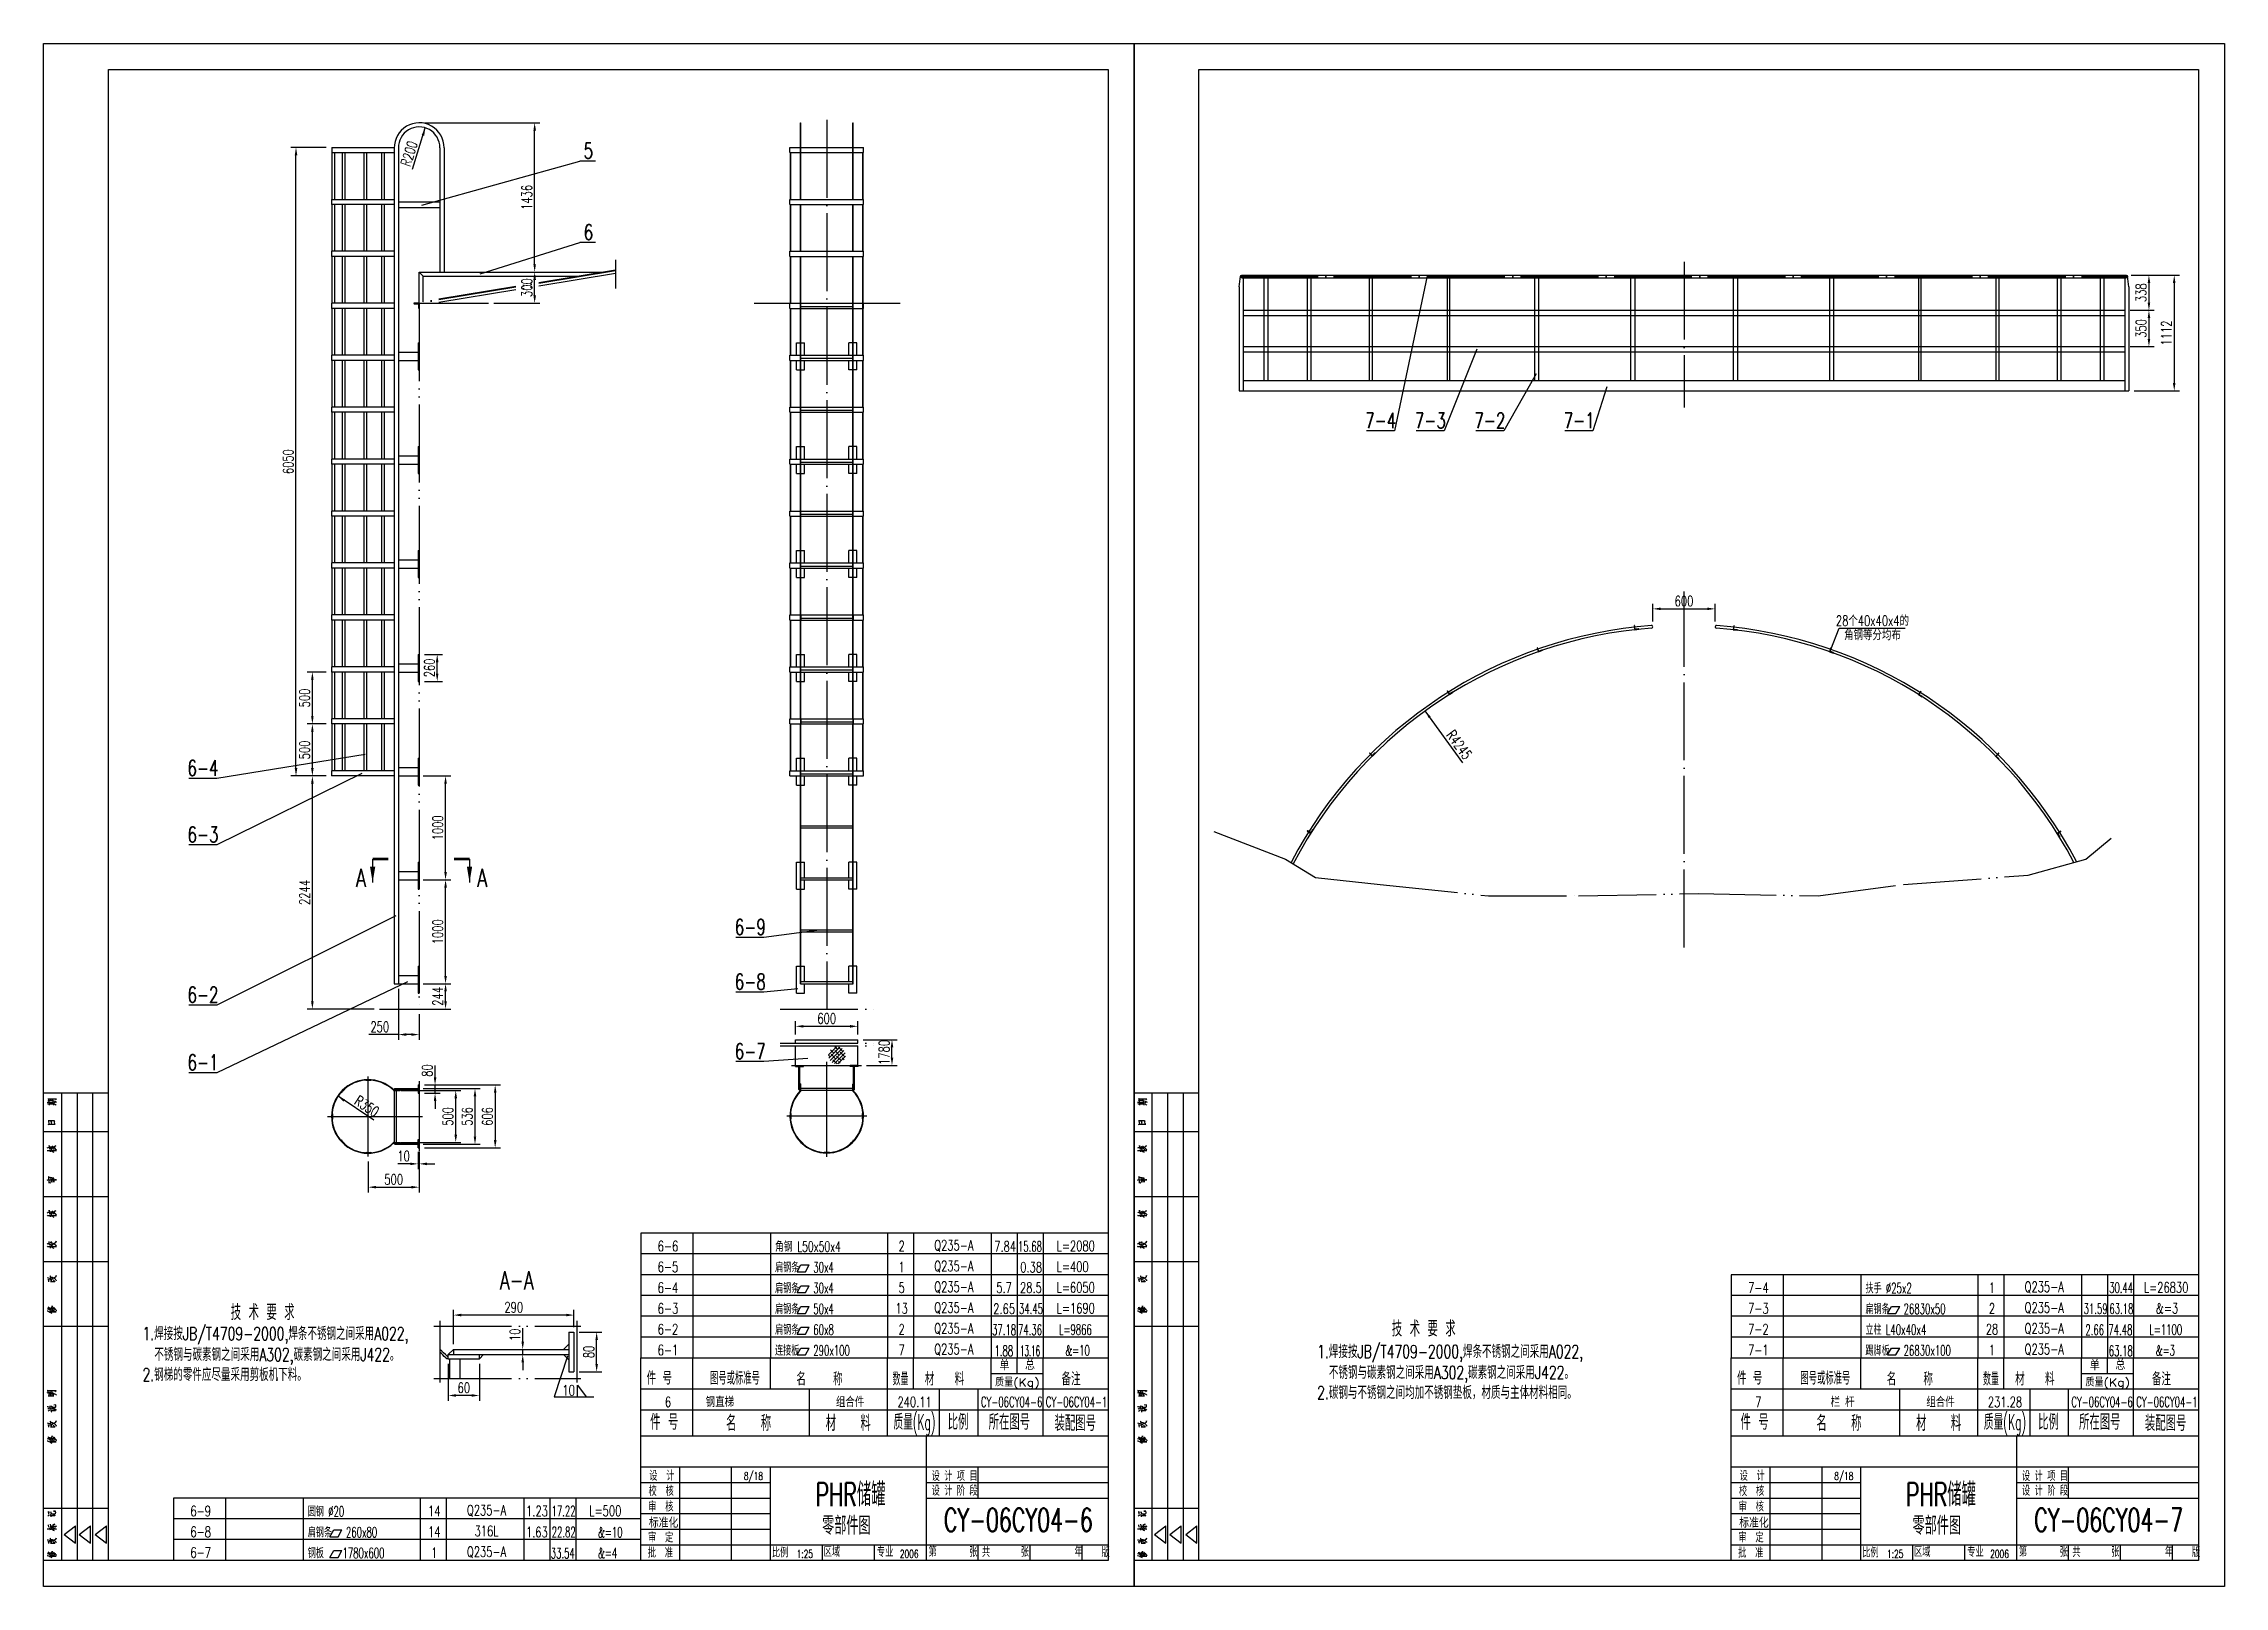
# Model space of a CAD drawing. Extents: x -12754 to 8246, y -3029 to 11821.
import ezdxf
from ezdxf.enums import TextEntityAlignment as Align

# ---------------------------------------------------------------- set-up
doc = ezdxf.new("R2010")
doc.units = 0
doc.header["$LTSCALE"] = 25
doc.header["$MEASUREMENT"] = 0
for name, pattern in [('DASHDOT-L', [90, 80, -5, 0, -5]), ('DASHDOT-M', [36, 30, -3, 0, -3]), ('DIVIDE-M', [39, 30, -3, 0, -3, 0, -3])]:
    doc.linetypes.add(name, pattern=pattern)
doc.layers.get('0').update_dxf_attribs({"linetype": 'CONTINUOUS'})
for name, color, linetype in [('CDR_DWG1', 4, 'CONTINUOUS'), ('CDR_DWG2', 2, 'CONTINUOUS'), ('CDR_DWG3', 1, 'DASHDOT-M'), ('CDR_DWG4', 3, 'DIVIDE-M'), ('CDR_TEXT', 7, 'CONTINUOUS')]:
    doc.layers.add(name, color=color, linetype=linetype)
doc.styles.add('HZ', font='ROMANS.shx', dxfattribs={"width": 0.7, "height": 100, "bigfont": 'HZ.shx'})

msp = doc.modelspace()

# ---------------------------------------------------------------- texts
at = {"linetype": 'Continuous', "style": 'HZ'}
for s, width, p in [('校  核', 0.7, (-6929, -2158)), ('设  计', 0.7, (-6923, -2011)), ('设 计 项 目', 0.7, (-4204, -2014)), ('设 计 阶 段', 0.7, (-4204, -2155)), ('校  核', 0.7, (3571, -2158)), ('设  计', 0.7, (3577, -2011)), ('设 计 项 目', 0.7, (6296, -2014)), ('设 计 阶 段', 0.7, (6296, -2155)), ('审  核', 0.7, (-6932, -2308)), ('审  核', 0.7, (3568, -2308)), ('审  定', 0.7, (-6934, -2605)), ('标准化', 0.9, (-6926, -2464)), ('审  定', 0.7, (3566, -2605)), ('标准化', 0.9, (3574, -2464)), ('批  准', 0.7, (-6937, -2752)), ('比例', 0.7, (-5742, -2750)), ('区域', 0.7, (-5243, -2744)), ('专业', 0.7, (-4731, -2745)), ('第', 0.7, (-4233, -2741)), ('张', 0.7, (-3841, -2744)), ('共', 0.7, (-3719, -2746)), ('张', 0.7, (-3345, -2744)), ('年', 0.7, (-2827, -2741)), ('版', 0.7, (-2567, -2747)), ('批  准', 0.7, (3563, -2752)), ('比例', 0.7, (4758, -2750)), ('区域', 0.7, (5257, -2744)), ('专业', 0.7, (5769, -2745)), ('第', 0.7, (6267, -2741)), ('张', 0.7, (6659, -2744)), ('共', 0.7, (6781, -2746)), ('张', 0.7, (7155, -2744)), ('年', 0.7, (7673, -2741)), ('版', 0.7, (7933, -2747))]:
    msp.add_text(s, height=87.5, dxfattribs=dict(at, width=width)).set_placement(p)
at = {"char_height": 100, "attachment_point": 5, "style": 'HZ'}
for s, insert, rotation in [('\\A1;R200', (-9235, 10762), 72.6621), ('\\A1;1436', (-8101, 10341), 90), ('\\A1;300', (-8101, 9472), 90), ('\\A1;338', (7444, 9423), 90), ('\\A1;350', (7444, 9079), 90), ('1112', (7688, 9035), 90), ('\\A1;6050', (-10399, 7797), 90), ('\\A1;260', (-9039, 5812), 90), ('\\A1;500', (-10241, 5522), 90), ('\\A1;500', (-10241, 5022), 90), ('\\A1;R4245', (877, 5072), 305.9683), ('\\A1;1000', (-8959, 4272), 90), ('\\A1;2244', (-10241, 3650), 90), ('\\A1;1000', (-8959, 3272), 90), ('\\A1;244', (-8959, 2650), 90), ('1780', (-4660, 2110), 90), ('\\A1;80', (-9060, 1936), 90), ('\\A1;R350', (-9642, 1593), 326.2377), ('\\A1;500', (-8861, 1494), 90), ('\\A1;536', (-8675, 1494), 90), ('\\A1;606', (-8481, 1494), 90), ('10', (-8216, -607), 90), ('80', (-7504, -773), 90)]:
    msp.add_mtext(s, dxfattribs=dict(at, insert=insert, rotation=rotation))
for s, insert in [('\\A1;600', (3042, 6455)), ('28个40x40x4的', (4857, 6266)), ('角钢等分均布', (4857, 6128)), ('250', (-9517, 2357)), ('\\A1;600', (-5213, 2437)), ('\\A1;10', (-9287, 1113)), ('500', (-9383, 888)), ('290', (-8227, -343)), ('60', (-8708, -1117)), ('10', (-7698, -1142))]:
    msp.add_mtext(s, dxfattribs=dict(at, insert=insert))
at = {"layer": 'CDR_DWG1', "style": 'HZ', "width": 0.7}
for s, p in [('5', (-7553, 10715)), ('6', (-7553, 9931)), ('7-4', (-27, 8118)), ('7-3', (451, 8118)), ('7-2', (1024, 8118)), ('7-1', (1884, 8118)), ('6-4', (-11369, 4773)), ('6-3', (-11368, 4133)), ('6-9', (-6098, 3243)), ('6-2', (-11368, 2591)), ('6-8', (-6098, 2717)), ('6-7', (-6098, 2047)), ('6-1', (-11368, 1940))]:
    msp.add_text(s, height=150, dxfattribs=at).set_placement(p)
at = {"layer": 'CDR_DWG2', "style": 'HZ', "width": 0.7}
for s, p in [('A', (-9745, 3703)), ('A', (-8577, 3703)), ('A-A', (-8361, -170)), ('零部件图', (-5257, -2531)), ('零部件图', (5243, -2531))]:
    msp.add_text(s, height=175, dxfattribs=at).set_placement(p)
at = {"layer": 'CDR_DWG2', "style": 'HZ'}
for s, height, width, p in [('8/18', 75, 0.7, (-5919, -2004)), ('PHR储罐', 225, 0.646465, (-4984, -2258)), ('8/18', 75, 0.7, (4581, -2004)), ('PHR储罐', 225, 0.646465, (5516, -2258)), ('CY-06CY04-6', 225, 0.646465, (-3368, -2502)), ('CY-06CY04-7', 225, 0.646465, (7132, -2502)), ('1:25', 75, 0.7, (-5424, -2754)), ('2006', 75, 0.7, (-4419, -2754)), ('1:25', 75, 0.7, (5076, -2754)), ('2006', 75, 0.7, (6081, -2754))]:
    msp.add_text(s, height=height, dxfattribs=dict(at, width=width)).set_placement(p, align=Align.CENTER)
at = {"layer": 'CDR_TEXT', "style": 'HZ', "width": 0.7}
for s, p in [('6-6', (-6742, 196)), ('2', (-4492, 196)), ('6-5', (-6742, -4)), ('1', (-4492, -4)), ('6-4', (-6742, -204)), ('5', (-4492, -204)), ('7-4', (3758, -204)), ('1', (6008, -204)), ('6-3', (-6742, -404)), ('13', (-4492, -404)), ('7-3', (3758, -404)), ('2', (6008, -404)), ('6-2', (-6742, -604)), ('2', (-4492, -604)), ('7-2', (3758, -604)), ('28', (6008, -604)), ('6-1', (-6742, -804)), ('7', (-4492, -804)), ('7-1', (3758, -804)), ('1', (6008, -804)), ('6', (-6742, -1304)), ('钢直梯', (-6242, -1304)), ('组合件', (-4988, -1304)), ('240.11', (-4367, -1304)), ('7', (3758, -1304)), ('栏 杆', (4569, -1304)), ('组合件', (5512, -1304)), ('231.28', (6133, -1304)), ('6-9', (-11242, -2354)), ('14', (-8992, -2354)), ('6-8', (-11242, -2554)), ('14', (-8992, -2554)), ('6-7', (-11242, -2754)), ('1', (-8992, -2754))]:
    msp.add_text(s, height=100, dxfattribs=at).set_placement(p, align=Align.CENTER)
at = {"layer": 'CDR_TEXT', "style": 'HZ'}
for s, height, width, p in [('角钢 L50x50x4', 100, 0.65, (-5711, 192)), ('Q235-A', 100, 0.7, (-4178, 204)), ('7.84', 100, 0.7, (-3600, 193)), ('15.68', 100, 0.6, (-3372, 193)), ('L=2080', 100, 0.7, (-3000, 198)), ('扁钢条   30x4', 100, 0.6, (-5711, -8)), ('Q235-A', 100, 0.7, (-4178, 4)), ('0.38', 100, 0.7, (-3350, -7)), ('L=400', 100, 0.7, (-3000, -2)), ('扁钢条   30x4', 100, 0.6, (-5711, -208)), ('Q235-A', 100, 0.7, (-4178, -196)), ('5.7', 100, 0.7, (-3580, -204)), ('28.5', 100, 0.7, (-3352, -204)), ('L=6050', 100, 0.7, (-3000, -202)), ('扶手 %%c25x2', 100, 0.6, (4789, -208)), ('Q235-A', 100, 0.7, (6322, -196)), ('30.44', 100, 0.6, (7136, -204)), ('L=26830', 100, 0.7, (7470, -202)), ('扁钢条   50x4', 100, 0.6, (-5711, -408)), ('Q235-A', 100, 0.7, (-4178, -396)), ('2.65', 100, 0.7, (-3610, -407)), ('34.45', 100, 0.6, (-3362, -407)), ('L=1690', 100, 0.7, (-3000, -402)), ('扁钢条   26830x50', 100, 0.6, (4789, -408)), ('Q235-A', 100, 0.7, (6322, -396)), ('31.59', 100, 0.6, (6890, -407)), ('63.18', 100, 0.6, (7138, -407)), ('&=3', 100, 0.7, (7585, -402)), ('1.焊接按JB/T4709-2000,焊条不锈钢之间采用A022,', 125, 0.7, (-11802, -658)), ('扁钢条   60x8', 100, 0.6, (-5711, -608)), ('Q235-A', 100, 0.7, (-4178, -596)), ('37.18', 100, 0.6, (-3621, -610)), ('74.36', 100, 0.6, (-3371, -610)), ('L=9866', 100, 0.6, (-2977, -608)), ('立柱 L40x40x4', 100, 0.6, (4789, -608)), ('Q235-A', 100, 0.7, (6322, -596)), ('2.66', 100, 0.6, (6907, -610)), ('74.48', 100, 0.6, (7129, -610)), ('L=1100', 100, 0.6, (7523, -608)), ('不锈钢与碳素钢之间采用A302,碳素钢之间采用J422。', 125, 0.7, (-11688, -860)), ('连接板   290x100', 100, 0.6, (-5711, -808)), ('Q235-A', 100, 0.7, (-4178, -796)), ('1.88', 100, 0.6, (-3598, -812)), ('13.16', 100, 0.5, (-3352, -812)), ('&=10', 100, 0.6, (-2916, -808)), ('1.焊接按JB/T4709-2000,焊条不锈钢之间采用A022,', 125, 0.7, (-491, -831)), ('踢脚板   26830x100', 100, 0.6, (4789, -808)), ('Q235-A', 100, 0.7, (6322, -796)), ('63.18', 100, 0.6, (7132, -812)), ('&=3', 100, 0.6, (7584, -808)), ('2.钢梯的零件应尽量采用剪板机下料。', 125, 0.7, (-11802, -1053)), ('不锈钢与碳素钢之间采用A302,碳素钢之间采用J422。', 125, 0.7, (-378, -1033)), ('CY-06CY04-6', 100, 0.6, (-3728, -1304)), ('CY-06CY04-1', 100, 0.6, (-3103, -1304)), ('2.碳钢与不锈钢之间均加不锈钢垫板，材质与主体材料相同。', 125, 0.7, (-491, -1226)), ('CY-06CY04-6', 100, 0.6, (6772, -1304)), ('CY-06CY04-1', 100, 0.6, (7397, -1304)), ('圆钢 %%C20', 100, 0.6, (-10211, -2358)), ('Q235-A', 100, 0.7, (-8678, -2346)), ('1.23', 100, 0.7, (-8108, -2354)), ('17.22', 100, 0.6, (-7863, -2354)), ('L=500', 100, 0.7, (-7500, -2352)), ('扁钢条   260x80', 100, 0.6, (-10211, -2558)), ('316L', 100, 0.7, (-8604, -2546)), ('1.63', 100, 0.7, (-8110, -2557)), ('22.82', 100, 0.6, (-7862, -2557)), ('&=10', 100, 0.6, (-7416, -2558)), ('钢板    1780x600', 100, 0.6, (-10211, -2758)), ('Q235-A', 100, 0.7, (-8678, -2746)), ('33.54', 100, 0.6, (-7871, -2760)), ('&=4', 100, 0.6, (-7416, -2758))]:
    msp.add_text(s, height=height, dxfattribs=dict(at, width=width)).set_placement(p)
at = {"layer": 'CDR_TEXT', "style": 'HZ', "width": 0.7}
for p in [(-10645, -391), (536, -549)]:
    msp.add_text('技 术 要 求', height=150, dxfattribs=at).set_placement(p, align=Align.MIDDLE_CENTER)

# ---------------------------------------------------------------- blocks, each defined once
blk = doc.blocks.new('TUQA')
at = {"color": 4, "linetype": 'Continuous'}
for p, q in [((-25, 180), (0, 180)), ((-18, 0), (-18, 180)), ((0, 165), (-24.85, 165)), ((0, 140), (-24.85, 140)), ((0, 115), (-24.85, 115)), ((0, 90), (-24.85, 90)), ((0, 20), (-24.85, 20)), ((0, 0), (-25, 0))]:
    blk.add_line(p, q, dxfattribs=at)
at = {"color": 7, "linetype": 'Continuous'}
for p, q in [((-12, 0), (-12, 180)), ((-6, 0), (-6, 180))]:
    blk.add_line(p, q, dxfattribs=at)
at = {"color": 1, "linetype": 'Continuous'}
for p, q in [((-17.08, 10), (-12.71, 13.35)), ((-17.08, 10), (-12.71, 6.65)), ((-12.71, 6.65), (-12.71, 13.35)), ((-11.26, 10), (-6.89, 13.35)), ((-11.26, 10), (-6.89, 6.65)), ((-6.89, 6.65), (-6.89, 13.35)), ((-5.11, 10), (-0.75, 13.35)), ((-5.11, 10), (-0.75, 6.65)), ((-0.75, 6.65), (-0.75, 13.35))]:
    blk.add_line(p, q, dxfattribs=at)
at = {"color": 7, "linetype": 'Continuous'}
for points in [[(-23.7, 176.39), (-23.53, 176.44), (-23.53, 176.44), (-21.25, 176.36)], [(-23.3, 176.96), (-22.98, 177.03), (-22.98, 177.03), (-22.33, 177.03), (-22.33, 177.03), (-21.63, 177.01), (-21.63, 177.01), (-21.2, 176.96), (-21.2, 176.96), (-20.73, 176.83), (-20.73, 176.83), (-20.44, 176.69), (-20.44, 176.69), (-20, 176.41)], [(-22.95, 177.03), (-23.09, 177.78), (-23.09, 177.78), (-23.18, 177.7), (-23.18, 177.7), (-22.27, 177.7), (-22.27, 177.7), (-22.22, 177.7), (-22.22, 177.7), (-20.9, 177.73), (-20.9, 177.73), (-20.41, 177.7), (-20.41, 177.7), (-20.12, 177.68), (-20.12, 177.68), (-20.03, 177.65), (-20.03, 177.65), (-20.41, 177.28), (-20.41, 177.28), (-20.15, 177.63)], [(-22.74, 175.3), (-22.92, 176.76)], [(-22.22, 177.06), (-22.3, 177.48)], [(-21.46, 177.01), (-21.46, 177.06), (-21.46, 177.06), (-21.55, 177.45)], [(-21.08, 175.22), (-21.31, 176.76), (-21.31, 176.76), (-21.34, 176.69), (-21.34, 176.69), (-21.25, 176.59)], [(-20.99, 176.19), (-20.64, 176.46), (-20.64, 176.46), (-20.5, 176.46), (-20.5, 176.46), (-20.76, 176.36)], [(-23.53, 175.69), (-23.35, 175.74), (-23.35, 175.74), (-21.17, 175.74)], [(-23.27, 167.87), (-22.98, 167.92), (-22.98, 167.92), (-22.33, 167.94), (-22.33, 167.94), (-21.66, 167.97), (-21.66, 167.97), (-21.57, 167.97), (-21.57, 167.97), (-21.11, 167.97), (-21.11, 167.97), (-20.5, 167.97), (-20.5, 167.97), (-20.7, 167.97), (-20.7, 167.97), (-20.88, 168.93), (-20.88, 168.93), (-20.67, 169.13), (-20.67, 169.13), (-20.93, 169.18), (-20.93, 169.18), (-21.28, 169.18), (-21.28, 169.18), (-21.95, 169.21), (-21.95, 169.21), (-22.65, 169.23), (-22.65, 169.23), (-23.24, 169.23), (-23.24, 169.23), (-23.15, 169.26), (-23.15, 169.26), (-22.95, 167.94)], [(-22.25, 175.77), (-22.33, 176.21)], [(-21.9, 167.97), (-22.07, 168.93), (-22.07, 168.93), (-22.1, 168.83), (-22.1, 168.83), (-21.98, 168.61)], [(-21.75, 175.79), (-21.84, 176.19)], [(-20.9, 175.79), (-20.76, 175.77), (-20.76, 175.77), (-20.47, 175.57), (-20.47, 175.57), (-20.26, 175.4), (-20.26, 175.4), (-20.12, 175.22)], [(-22.65, 158.41), (-22.89, 159.8), (-22.89, 159.8), (-22.92, 159.7), (-22.92, 159.7), (-22.83, 159.5)], [(-20.99, 159.03), (-20.5, 159.53), (-20.5, 159.53), (-20.26, 159.63), (-20.26, 159.63), (-20.55, 159.48)], [(-23.65, 157.77), (-23.5, 157.87), (-23.5, 157.87), (-23.53, 157.84), (-23.53, 157.84), (-20.09, 157.84), (-20.09, 157.84), (-20.35, 157.82), (-20.35, 157.82), (-20.64, 157.84)], [(-23.59, 158.83), (-23.3, 159.01), (-23.3, 159.01), (-23.18, 159.03), (-23.18, 159.03), (-23.09, 159.01)], [(-22.68, 158.91), (-22.51, 158.88), (-22.51, 158.88), (-21.81, 158.46), (-21.81, 158.46), (-21.78, 158.41), (-21.78, 158.41), (-21.98, 159.18)], [(-22.62, 158.21), (-22.45, 157.25)], [(-22.42, 157.87), (-21.95, 157.64), (-21.95, 157.64), (-21.6, 157.47), (-21.6, 157.47), (-21.34, 157.32), (-21.34, 157.32), (-21.08, 157.12)], [(-22.36, 159.33), (-22.22, 159.3), (-22.22, 159.3), (-21.78, 159.01), (-21.78, 159.01), (-21.75, 158.98), (-21.75, 158.98), (-21.46, 158.76), (-21.46, 158.76), (-21.17, 158.51), (-21.17, 158.51), (-20.9, 158.24)], [(-22.22, 157.87), (-21.87, 158.19)], [(-21.78, 159.5), (-21.57, 159.43), (-21.57, 159.43), (-21.11, 159.13), (-21.11, 159.13), (-20.82, 158.83), (-20.82, 158.83), (-20.5, 158.51), (-20.5, 158.51), (-20.26, 158.24), (-20.26, 158.24), (-20.09, 158.02)], [(-23.68, 146.41), (-23.38, 146.56), (-23.38, 146.56), (-23.18, 146.61)], [(-23.18, 145.52), (-22.92, 145.52), (-22.92, 145.52), (-22.71, 145.47), (-22.71, 145.47), (-22.51, 145.42), (-22.51, 145.42), (-22.36, 145.37)], [(-22.86, 145.52), (-23.03, 147.75), (-23.03, 147.75), (-23.12, 147.7), (-23.12, 147.7), (-22.65, 147.4)], [(-22.77, 146.51), (-22.71, 146.56), (-22.71, 146.56), (-20.06, 146.54), (-20.06, 146.54), (-20.32, 146.49), (-20.32, 146.49), (-20.64, 146.54)], [(-21.2, 147.11), (-21.05, 147.21), (-21.05, 147.21), (-22.45, 147.36), (-22.45, 147.36), (-22.33, 147.4), (-22.33, 147.4), (-22.13, 145.84)], [(-22.39, 145.74), (-22.13, 145.79), (-22.13, 145.79), (-20.85, 145.89), (-20.85, 145.89), (-21.08, 145.87), (-21.08, 145.87), (-21.2, 147.11), (-21.2, 147.11), (-21.23, 146.96), (-21.23, 146.96), (-21.17, 146.69)], [(-21.66, 146.09), (-21.78, 146.98)], [(-22.65, 133.41), (-22.89, 134.8), (-22.89, 134.8), (-22.92, 134.7), (-22.92, 134.7), (-22.83, 134.5)], [(-21.78, 134.5), (-21.57, 134.43), (-21.57, 134.43), (-21.11, 134.13), (-21.11, 134.13), (-20.82, 133.83), (-20.82, 133.83), (-20.5, 133.51), (-20.5, 133.51), (-20.26, 133.24), (-20.26, 133.24), (-20.09, 133.02)], [(-20.99, 134.03), (-20.5, 134.53), (-20.5, 134.53), (-20.26, 134.63), (-20.26, 134.63), (-20.55, 134.48)], [(-23.65, 132.77), (-23.5, 132.87), (-23.5, 132.87), (-23.53, 132.84), (-23.53, 132.84), (-20.09, 132.84), (-20.09, 132.84), (-20.35, 132.82), (-20.35, 132.82), (-20.64, 132.84)], [(-23.59, 133.83), (-23.3, 134.01), (-23.3, 134.01), (-23.18, 134.03), (-23.18, 134.03), (-23.09, 134.01)], [(-22.68, 133.91), (-22.51, 133.88), (-22.51, 133.88), (-21.81, 133.46), (-21.81, 133.46), (-21.78, 133.41), (-21.78, 133.41), (-21.98, 134.18)], [(-22.62, 133.21), (-22.45, 132.25)], [(-22.42, 132.87), (-21.95, 132.64), (-21.95, 132.64), (-21.6, 132.47), (-21.6, 132.47), (-21.34, 132.32), (-21.34, 132.32), (-21.08, 132.12)], [(-22.36, 134.33), (-22.22, 134.3), (-22.22, 134.3), (-21.78, 134.01), (-21.78, 134.01), (-21.75, 133.98), (-21.75, 133.98), (-21.46, 133.76), (-21.46, 133.76), (-21.17, 133.51), (-21.17, 133.51), (-20.9, 133.24)], [(-22.22, 132.87), (-21.87, 133.19)], [(-23.65, 121.81), (-23.38, 121.96), (-23.38, 121.96), (-23.21, 122.01), (-23.21, 122.01), (-23.03, 122.01)], [(-23.65, 120.79), (-23.47, 120.92), (-23.47, 120.92), (-23.53, 120.87), (-23.53, 120.87), (-20.09, 120.87), (-20.09, 120.87), (-20.29, 120.82), (-20.29, 120.82), (-20.58, 120.87)], [(-22.71, 121.44), (-22.92, 122.7), (-22.92, 122.7), (-22.95, 122.6), (-22.95, 122.6), (-22.89, 122.48)], [(-22.68, 121.21), (-22.48, 120.27)], [(-22.51, 122.23), (-22.19, 122.53), (-22.19, 122.53), (-22.04, 122.6), (-22.04, 122.6), (-21.87, 122.7)], [(-22.51, 121.76), (-22.27, 121.74), (-22.27, 121.74), (-21.87, 121.49), (-21.87, 121.49), (-21.57, 121.31), (-21.57, 121.31), (-21.46, 121.21)], [(-22.48, 120.87), (-22.07, 120.72), (-22.07, 120.72), (-21.72, 120.55), (-21.72, 120.55), (-21.4, 120.37), (-21.4, 120.37), (-21.11, 120.17)], [(-22.33, 120.89), (-21.95, 121.24)], [(-22.07, 122.21), (-21.84, 122.23), (-21.84, 122.23), (-21.43, 122.08), (-21.43, 122.08), (-21.11, 121.93), (-21.11, 121.93), (-20.85, 121.76), (-20.85, 121.76), (-20.64, 121.61), (-20.64, 121.61), (-20.44, 121.46), (-20.44, 121.46), (-20.26, 121.29), (-20.26, 121.29), (-20.09, 121.07)], [(-21.66, 121.54), (-21.6, 121.61), (-21.6, 121.61), (-20.26, 122.48), (-20.26, 122.48), (-20.23, 122.95), (-20.23, 122.95), (-20.32, 122.5), (-20.32, 122.5), (-20.44, 122.38)], [(-22.25, 108.49), (-22.42, 109.6), (-22.42, 109.6), (-22.45, 109.48), (-22.45, 109.48), (-22.39, 109.28)], [(-21.87, 108.36), (-21.84, 108.44), (-21.84, 108.44), (-20.26, 109.21), (-20.26, 109.21), (-20.23, 109.68), (-20.23, 109.68), (-20.32, 109.23), (-20.32, 109.23), (-20.5, 109.11)], [(-23.62, 108.88), (-23.27, 108.83), (-23.27, 108.83), (-22.8, 108.68), (-22.8, 108.68), (-22.3, 108.49), (-22.3, 108.49), (-21.98, 108.34), (-21.98, 108.34), (-21.75, 108.24), (-21.75, 108.24), (-21.55, 108.14)], [(-22.95, 107.25), (-23.09, 108.24), (-23.09, 108.24), (-23.18, 108.14), (-23.18, 108.14), (-22.16, 108.02), (-22.16, 108.02), (-22.16, 108.14), (-22.16, 108.14), (-22.04, 107.4), (-22.04, 107.4), (-22.3, 107.35), (-22.3, 107.35), (-21.98, 107.4), (-21.98, 107.4), (-20.67, 107.37)], [(-22.3, 109.11), (-22.13, 109.11), (-22.13, 109.11), (-21.66, 109.01), (-21.66, 109.01), (-21.4, 108.91), (-21.4, 108.91), (-21.17, 108.81), (-21.17, 108.81), (-20.96, 108.68), (-20.96, 108.68), (-20.76, 108.54), (-20.76, 108.54), (-20.55, 108.36), (-20.55, 108.36), (-20.41, 108.16), (-20.41, 108.16), (-20.26, 107.97), (-20.26, 107.97), (-20.2, 107.82), (-20.2, 107.82), (-20.15, 107.67)], [(-20.55, 107.3), (-21.34, 108.07)], [(-23.68, 96.04), (-23.5, 96.02), (-23.5, 96.02), (-23.03, 95.79), (-23.03, 95.79), (-22.98, 95.79), (-22.98, 95.79), (-22.62, 95.59), (-22.62, 95.59), (-22.33, 95.42), (-22.33, 95.42), (-22.1, 95.25), (-22.1, 95.25), (-21.9, 95.1)], [(-23.62, 96.93), (-23.18, 96.76), (-23.18, 96.76), (-22.83, 96.61), (-22.83, 96.61), (-22.57, 96.44), (-22.57, 96.44), (-22.51, 96.41), (-22.51, 96.41), (-22.3, 96.29)], [(-23.06, 96.71), (-23.03, 96.81), (-23.03, 96.81), (-23.15, 97.55), (-23.15, 97.55), (-23.21, 97.5), (-23.21, 97.5), (-22.8, 97.26), (-22.8, 97.26), (-22.45, 97.03), (-22.45, 97.03), (-22.22, 96.83), (-22.22, 96.83), (-22.01, 96.61), (-22.01, 96.61), (-21.81, 96.39), (-21.81, 96.39), (-21.69, 96.24)], [(-22.77, 96.61), (-22.74, 96.71), (-22.74, 96.71), (-21.69, 97.68), (-21.69, 97.68), (-21.72, 98), (-21.72, 98), (-21.72, 97.68), (-21.72, 97.68), (-21.84, 97.55)], [(-22.68, 95.69), (-20.12, 95.69), (-20.12, 95.69), (-20.35, 95.64), (-20.35, 95.64), (-20.79, 95.69)], [(-22.6, 96.07), (-20.9, 96.07), (-20.9, 96.07), (-21.11, 96.04), (-21.11, 96.04), (-21.25, 96.07)], [(-21.98, 97.03), (-21.9, 97.01), (-21.9, 97.01), (-21.87, 96.98), (-21.87, 96.98), (-21.63, 96.74), (-21.63, 96.74), (-21.43, 96.54), (-21.43, 96.54), (-21.28, 96.36)], [(-21.63, 97.23), (-21.52, 97.18), (-21.52, 97.18), (-21.46, 97.16), (-21.46, 97.16), (-21.17, 96.88), (-21.17, 96.88), (-21.14, 96.83), (-21.14, 96.83), (-20.99, 96.69), (-20.99, 96.69), (-20.85, 96.49), (-20.85, 96.49), (-20.7, 96.29)], [(-21.28, 97.45), (-21.08, 97.38), (-21.08, 97.38), (-20.79, 97.11), (-20.79, 97.11), (-20.55, 96.86), (-20.55, 96.86), (-20.41, 96.61), (-20.41, 96.61), (-20.23, 96.36), (-20.23, 96.36), (-20.12, 96.14), (-20.12, 96.14), (-20.06, 95.97)], [(-23.65, 59.28), (-23.47, 59.3), (-23.47, 59.3), (-22.57, 58.98)], [(-23.59, 64.51), (-23.27, 64.59), (-23.27, 64.59), (-22.6, 64.59), (-22.6, 64.59), (-22.04, 64.56), (-22.04, 64.56), (-21.6, 64.49), (-21.6, 64.49), (-21.2, 64.36), (-21.2, 64.36), (-20.76, 64.16), (-20.76, 64.16), (-20.44, 63.97), (-20.44, 63.97), (-20.2, 63.74), (-20.2, 63.74), (-20.15, 63.67)], [(-23.27, 64.61), (-23.3, 64.63), (-23.3, 64.63), (-23.38, 65.55), (-23.38, 65.55), (-23.5, 65.4), (-23.5, 65.4), (-23.3, 65.4), (-23.3, 65.4), (-21.14, 65.38), (-21.14, 65.38), (-20.73, 65.38), (-20.73, 65.38), (-20.44, 65.38), (-20.44, 65.38), (-20.12, 65.33), (-20.12, 65.33), (-20.64, 64.91)], [(-23.27, 63.3), (-22.95, 63.37), (-22.95, 63.37), (-21.02, 63.4), (-21.02, 63.4), (-21.25, 63.35), (-21.25, 63.35), (-21.28, 63.4), (-21.28, 63.4), (-21.37, 63.82), (-21.37, 63.82), (-21.11, 63.97), (-21.11, 63.97), (-21.23, 63.99), (-21.23, 63.99), (-22.19, 64.02), (-22.19, 64.02), (-23.15, 64.02), (-23.15, 64.02), (-23.03, 64.06), (-23.03, 64.06), (-23, 63.97), (-23, 63.97), (-22.95, 63.4)], [(-22.68, 58.34), (-22.51, 58.39), (-22.51, 58.39), (-21.57, 58.41), (-21.57, 58.41), (-21.75, 58.36), (-21.75, 58.36), (-21.87, 59.33), (-21.87, 59.33), (-21.87, 59.26), (-21.87, 59.26), (-22.68, 59.33), (-22.68, 59.33), (-22.65, 59.38), (-22.65, 59.38), (-22.51, 58.41)], [(-22.42, 64.61), (-22.42, 64.66), (-22.42, 64.66), (-22.54, 65.21), (-22.54, 65.21), (-22.57, 65.13), (-22.57, 65.13), (-22.54, 65.06)], [(-22.16, 63.42), (-22.25, 63.79), (-22.25, 63.79), (-22.25, 63.77)], [(-21.69, 64.56), (-21.72, 64.61), (-21.72, 64.61), (-21.81, 65.18), (-21.81, 65.18), (-21.84, 65.08), (-21.84, 65.08), (-21.75, 64.98)], [(-21.72, 58.98), (-21.52, 59.01), (-21.52, 59.01), (-20.64, 58.98), (-20.64, 58.98), (-20.41, 59.01), (-20.41, 59.01), (-20.29, 59.08), (-20.29, 59.08), (-20.26, 59.18), (-20.26, 59.18), (-20.26, 59.85), (-20.26, 59.85), (-21.08, 59.8)], [(-23.62, 52.93), (-23.27, 52.88), (-23.27, 52.88), (-22.8, 52.73), (-22.8, 52.73), (-22.3, 52.54), (-22.3, 52.54), (-21.98, 52.39), (-21.98, 52.39), (-21.75, 52.29), (-21.75, 52.29), (-21.55, 52.19)], [(-23.44, 58.36), (-23.38, 58.41), (-23.38, 58.41), (-23.03, 58.66), (-23.03, 58.66), (-22.8, 58.68)], [(-23.24, 57.45), (-22.95, 57.77), (-22.95, 57.77), (-22.8, 57.84), (-22.8, 57.84), (-22.98, 57.74)], [(-22.95, 51.3), (-23.09, 52.29), (-23.09, 52.29), (-23.18, 52.19), (-23.18, 52.19), (-22.16, 52.07), (-22.16, 52.07), (-22.16, 52.19), (-22.16, 52.19), (-22.04, 51.45), (-22.04, 51.45), (-22.3, 51.4), (-22.3, 51.4), (-21.98, 51.45), (-21.98, 51.45), (-20.67, 51.42)], [(-22.25, 52.54), (-22.42, 53.65), (-22.42, 53.65), (-22.45, 53.53), (-22.45, 53.53), (-22.39, 53.33)], [(-22.3, 53.16), (-22.13, 53.16), (-22.13, 53.16), (-21.66, 53.06), (-21.66, 53.06), (-21.4, 52.96), (-21.4, 52.96), (-21.17, 52.86), (-21.17, 52.86), (-20.96, 52.73), (-20.96, 52.73), (-20.76, 52.59), (-20.76, 52.59), (-20.55, 52.41), (-20.55, 52.41), (-20.41, 52.21), (-20.41, 52.21), (-20.26, 52.02), (-20.26, 52.02), (-20.2, 51.87), (-20.2, 51.87), (-20.15, 51.72)], [(-22.04, 57.1), (-22.01, 57.2), (-22.01, 57.2), (-22.16, 57.87), (-22.16, 57.87), (-22.22, 57.77), (-22.22, 57.77), (-20.47, 57.74), (-20.47, 57.74), (-20.47, 57.72), (-20.47, 57.72), (-21.28, 58.29)], [(-21.87, 52.41), (-21.84, 52.49), (-21.84, 52.49), (-20.26, 53.26), (-20.26, 53.26), (-20.23, 53.73), (-20.23, 53.73), (-20.32, 53.28), (-20.32, 53.28), (-20.5, 53.16)], [(-21.69, 58.66), (-21.43, 58.64), (-21.43, 58.64), (-21.08, 58.56), (-21.08, 58.56), (-20.7, 58.39), (-20.7, 58.39), (-20.5, 58.24), (-20.5, 58.24), (-20.23, 58.02), (-20.23, 58.02), (-20.06, 57.82)], [(-20.55, 51.35), (-21.34, 52.12)], [(-23.68, 46.04), (-23.5, 46.02), (-23.5, 46.02), (-23.03, 45.79), (-23.03, 45.79), (-22.98, 45.79), (-22.98, 45.79), (-22.62, 45.59), (-22.62, 45.59), (-22.33, 45.42), (-22.33, 45.42), (-22.1, 45.25), (-22.1, 45.25), (-21.9, 45.1)], [(-23.62, 46.93), (-23.18, 46.76), (-23.18, 46.76), (-22.83, 46.61), (-22.83, 46.61), (-22.57, 46.44), (-22.57, 46.44), (-22.51, 46.41), (-22.51, 46.41), (-22.3, 46.29)], [(-23.06, 46.71), (-23.03, 46.81), (-23.03, 46.81), (-23.15, 47.55), (-23.15, 47.55), (-23.21, 47.5), (-23.21, 47.5), (-22.8, 47.26), (-22.8, 47.26), (-22.45, 47.03), (-22.45, 47.03), (-22.22, 46.83), (-22.22, 46.83), (-22.01, 46.61), (-22.01, 46.61), (-21.81, 46.39), (-21.81, 46.39), (-21.69, 46.24)], [(-22.77, 46.61), (-22.74, 46.71), (-22.74, 46.71), (-21.69, 47.68), (-21.69, 47.68), (-21.72, 48), (-21.72, 48), (-21.72, 47.68), (-21.72, 47.68), (-21.84, 47.55)], [(-22.68, 45.69), (-20.12, 45.69), (-20.12, 45.69), (-20.35, 45.64), (-20.35, 45.64), (-20.79, 45.69)], [(-22.6, 46.07), (-20.9, 46.07), (-20.9, 46.07), (-21.11, 46.04), (-21.11, 46.04), (-21.25, 46.07)], [(-21.98, 47.03), (-21.9, 47.01), (-21.9, 47.01), (-21.87, 46.98), (-21.87, 46.98), (-21.63, 46.74), (-21.63, 46.74), (-21.43, 46.54), (-21.43, 46.54), (-21.28, 46.36)], [(-21.63, 47.23), (-21.52, 47.18), (-21.52, 47.18), (-21.46, 47.16), (-21.46, 47.16), (-21.17, 46.88), (-21.17, 46.88), (-21.14, 46.83), (-21.14, 46.83), (-20.99, 46.69), (-20.99, 46.69), (-20.85, 46.49), (-20.85, 46.49), (-20.7, 46.29)], [(-21.28, 47.45), (-21.08, 47.38), (-21.08, 47.38), (-20.79, 47.11), (-20.79, 47.11), (-20.55, 46.86), (-20.55, 46.86), (-20.41, 46.61), (-20.41, 46.61), (-20.23, 46.36), (-20.23, 46.36), (-20.12, 46.14), (-20.12, 46.14), (-20.06, 45.97)], [(-23.38, 17.04), (-23.15, 17.29), (-23.15, 17.29), (-23.03, 17.36), (-23.03, 17.36), (-22.89, 17.36), (-22.89, 17.36), (-23.09, 17.34)], [(-23.03, 17.77), (-23.18, 18.76), (-23.18, 18.76), (-23.27, 18.7), (-23.27, 18.7), (-22.22, 18.57), (-22.22, 18.57), (-22.22, 18.7), (-22.22, 18.7), (-22.13, 17.86)], [(-22.45, 17.81), (-22.01, 17.86), (-22.01, 17.86), (-21.02, 17.86), (-21.02, 17.86), (-20.7, 17.88), (-20.7, 17.88), (-20.55, 17.92), (-20.55, 17.92), (-20.47, 17.99), (-20.47, 17.99), (-20.41, 18.09), (-20.41, 18.09), (-20.38, 18.27), (-20.38, 18.27), (-20.35, 18.46), (-20.35, 18.46), (-20.44, 19), (-20.44, 19), (-21.2, 18.96), (-21.2, 18.96), (-20.44, 18.96)], [(-22.13, 16.8), (-22.27, 17.36), (-22.27, 17.36), (-22.36, 17.27), (-22.36, 17.27), (-20.67, 17.23), (-20.67, 17.23), (-20.5, 17.14), (-20.5, 17.14), (-21.31, 17.66)], [(-23.65, 12.12), (-20.58, 12.09), (-20.58, 12.09), (-20.03, 12.05), (-20.03, 12.05), (-20.32, 12.03), (-20.32, 12.03), (-20.64, 12.07)], [(-23, 12.78), (-23.18, 13.65)], [(-22.39, 11.62), (-22.57, 12.55)], [(-22.25, 7.56), (-22.42, 8.53), (-22.42, 8.53), (-22.45, 8.42), (-22.45, 8.42), (-22.39, 8.25)], [(-22.36, 12.12), (-22.01, 12.01), (-22.01, 12.01), (-21.6, 11.83), (-21.6, 11.83), (-21.23, 11.64), (-21.23, 11.64), (-20.93, 11.47)], [(-22.13, 12.59), (-22.33, 13.99)], [(-22.13, 13.15), (-21.95, 13.22), (-21.95, 13.22), (-20.5, 13.22), (-20.5, 13.22), (-20.17, 13.19), (-20.17, 13.19), (-20.06, 13.17), (-20.06, 13.17), (-20.52, 12.76), (-20.52, 12.76), (-20.12, 13.17)], [(-22.07, 12.16), (-21.69, 12.48)], [(-21.87, 7.45), (-21.84, 7.52), (-21.84, 7.52), (-20.26, 8.19), (-20.26, 8.19), (-20.23, 8.6), (-20.23, 8.6), (-20.32, 8.21), (-20.32, 8.21), (-20.5, 8.1)], [(-21.66, 12.87), (-21.55, 12.85), (-21.55, 12.85), (-20.67, 12.4)], [(-21.55, 13.5), (-20.96, 13.88), (-20.96, 13.88), (-20.73, 13.95), (-20.73, 13.95), (-21.11, 13.8)], [(-23.68, 1.91), (-23.5, 1.88), (-23.5, 1.88), (-23.03, 1.69), (-23.03, 1.69), (-22.98, 1.69), (-22.98, 1.69), (-22.62, 1.52), (-22.62, 1.52), (-22.33, 1.37), (-22.33, 1.37), (-22.1, 1.22), (-22.1, 1.22), (-21.9, 1.09)], [(-23.62, 7.91), (-23.27, 7.86), (-23.27, 7.86), (-22.8, 7.73), (-22.8, 7.73), (-22.3, 7.56), (-22.3, 7.56), (-21.98, 7.43), (-21.98, 7.43), (-21.75, 7.35), (-21.75, 7.35), (-21.55, 7.26)], [(-23.62, 2.68), (-23.18, 2.53), (-23.18, 2.53), (-22.83, 2.4), (-22.83, 2.4), (-22.57, 2.25), (-22.57, 2.25), (-22.51, 2.23), (-22.51, 2.23), (-22.3, 2.12)], [(-23.06, 2.49), (-23.03, 2.58), (-23.03, 2.58), (-23.15, 3.22), (-23.15, 3.22), (-23.21, 3.18), (-23.21, 3.18), (-22.8, 2.96), (-22.8, 2.96), (-22.45, 2.77), (-22.45, 2.77), (-22.22, 2.6), (-22.22, 2.6), (-22.01, 2.4), (-22.01, 2.4), (-21.81, 2.21), (-21.81, 2.21), (-21.69, 2.08)], [(-22.95, 6.48), (-23.09, 7.35), (-23.09, 7.35), (-23.18, 7.26), (-23.18, 7.26), (-22.16, 7.15), (-22.16, 7.15), (-22.16, 7.26), (-22.16, 7.26), (-22.04, 6.61), (-22.04, 6.61), (-22.3, 6.57), (-22.3, 6.57), (-21.98, 6.61), (-21.98, 6.61), (-20.67, 6.59)], [(-22.77, 2.4), (-22.74, 2.49), (-22.74, 2.49), (-21.69, 3.33), (-21.69, 3.33), (-21.72, 3.61), (-21.72, 3.61), (-21.72, 3.33), (-21.72, 3.33), (-21.84, 3.22)], [(-22.68, 1.6), (-20.12, 1.6), (-20.12, 1.6), (-20.35, 1.56), (-20.35, 1.56), (-20.79, 1.6)], [(-22.6, 1.93), (-20.9, 1.93), (-20.9, 1.93), (-21.11, 1.91), (-21.11, 1.91), (-21.25, 1.93)], [(-22.3, 8.1), (-22.13, 8.1), (-22.13, 8.1), (-21.66, 8.01), (-21.66, 8.01), (-21.4, 7.93), (-21.4, 7.93), (-21.17, 7.84), (-21.17, 7.84), (-20.96, 7.73), (-20.96, 7.73), (-20.76, 7.6), (-20.76, 7.6), (-20.55, 7.45), (-20.55, 7.45), (-20.41, 7.28), (-20.41, 7.28), (-20.26, 7.11), (-20.26, 7.11), (-20.2, 6.98), (-20.2, 6.98), (-20.15, 6.85)], [(-21.98, 2.77), (-21.9, 2.75), (-21.9, 2.75), (-21.87, 2.73), (-21.87, 2.73), (-21.63, 2.51), (-21.63, 2.51), (-21.43, 2.34), (-21.43, 2.34), (-21.28, 2.19)], [(-21.63, 2.94), (-21.52, 2.9), (-21.52, 2.9), (-21.46, 2.88), (-21.46, 2.88), (-21.17, 2.64), (-21.17, 2.64), (-21.14, 2.6), (-21.14, 2.6), (-20.99, 2.47), (-20.99, 2.47), (-20.85, 2.29), (-20.85, 2.29), (-20.7, 2.12)], [(-20.55, 6.53), (-21.34, 7.19)], [(-21.28, 3.14), (-21.08, 3.07), (-21.08, 3.07), (-20.79, 2.83), (-20.79, 2.83), (-20.55, 2.62), (-20.55, 2.62), (-20.41, 2.4), (-20.41, 2.4), (-20.23, 2.19), (-20.23, 2.19), (-20.12, 1.99), (-20.12, 1.99), (-20.06, 1.84)]]:
    blk.add_lwpolyline(points, dxfattribs=at)
blk = doc.blocks.new('SML')
at = {"color": 4, "linetype": 'Continuous'}
for p, q in [((0, 0), (0, 18)), ((20, 0), (20, 18)), ((65, 0), (65, 18)), ((95, 0), (95, 18)), ((115, 18), (115, 0)), ((130, 0), (130, 18)), ((155, 0), (155, 18)), ((0, 10), (180, 10))]:
    blk.add_line(p, q, dxfattribs=at)
at = {"color": 7, "linetype": 'Continuous'}
blk.add_line((0, 18), (180, 18), dxfattribs=at)
at = {"color": 7, "linetype": 'Continuous', "style": 'HZ'}
for s, width, p in [('件 号', 0.7, (3.62, 2.26)), ('名   称', 0.7, (32.84, 1.84)), ('材   料', 0.7, (71.25, 1.84)), ('质量(Kg)', 0.5, (97.34, 2.26)), ('比例', 0.7, (118.23, 2.26)), ('所在图号', 0.7, (134, 2.26)), ('装配图号', 0.7, (159.38, 1.84))]:
    blk.add_text(s, height=6, dxfattribs=dict(at, width=width)).set_placement(p)
blk = doc.blocks.new('MLF')
blk.add_line((180, 8), (0, 8))
at = {"color": 4}
for p, q in [((0, 8), (0, 0)), ((20, 8), (20, 0)), ((50, 8), (50, 0)), ((95, 8), (95, 0)), ((105, 8), (105, 0)), ((135, 8), (135, 0)), ((145, 8), (145, 0)), ((155, 8), (155, 0))]:
    blk.add_line(p, q, dxfattribs=at)
blk = doc.blocks.new('MLR')
at = {"color": 4}
for p, q in [((0, 0), (0, 12)), ((0, 12), (180, 12)), ((20, 0), (20, 12)), ((50, 0), (50, 12)), ((95, 0), (95, 12)), ((105, 0), (105, 12)), ((135, 0), (135, 12)), ((145, 6), (145, 12)), ((155, 0), (155, 12))]:
    blk.add_line(p, q, dxfattribs=at)
blk.add_line((135, 6), (155, 6))
at = {"style": 'HZ'}
for s, p in [('单', (138.18, 7.18)), ('总', (148.03, 7.33))]:
    blk.add_text(s, height=4, dxfattribs=at).set_placement(p)
for s, width, p in [('件 号', 0.7, (2.27, 1.69)), ('图号或标准号', 0.492204, (26.68, 1.69)), ('名    称', 0.7, (59.95, 1.35)), ('数量', 0.471468, (97, 1.35)), ('材   料', 0.7, (109.4, 1.35)), ('备注', 0.7, (162.07, 1.35))]:
    blk.add_text(s, height=5, dxfattribs=dict(at, width=width)).set_placement(p)
at = {"style": 'HZ', "width": 1.22708}
blk.add_text('质量(Kg)', height=3, dxfattribs=at).set_placement((136.46, 1.01), (153.64, 1.01), align=Align.FIT)

# ---------------------------------------------------------------- hatches: boundary and pattern name
h = msp.add_hatch()
h.set_pattern_fill('ANSI38', color=256, scale=200, style=0)
h.set_pattern_definition([(45, (-12092.847, -2087.068), (-17.67767, 17.67767), []), (135, (-12092.847, -2087.068), (-53.03301, 17.67767), [62.5, -37.5])])
h.paths.add_polyline_path([(-5033, 2082, 1), (-5197, 2082, 1)])

# ---------------------------------------------------------------- linework, layer by layer
at = {"color": 4}
for p, q in [((-12129, -2779), (-12129, 11571)), ((-12129, 11571), (-2504, 11571)), ((-2504, 11571), (-2504, -2779)), ((-1629, -2779), (-1629, 11571)), ((-1629, 11571), (7996, 11571)), ((7996, 11571), (7996, -2779)), ((-2504, -2779), (-12129, -2779)), ((7996, -2779), (-1629, -2779))]:
    msp.add_line(p, q, dxfattribs=at)
for p, q in [((-9203, 10613), (-9079, 11010)), ((-9088, 11059), (-7976, 11059)), ((-8026, 9697), (-8026, 10984)), ((-10032, 10822), (-10374, 10822)), ((-10324, 4847), (-10324, 10747)), ((-9113, 10266), (-7590, 10690)), ((-7440, 10690), (-7590, 10690)), ((-8550, 9604), (-7590, 9906)), ((-7440, 9906), (-7590, 9906)), ((-8026, 9397), (-8026, 9547)), ((7349, 9592), (7813, 9592)), ((7417, 9592), (7569, 9592)), ((7519, 9517), (7519, 9329)), ((7763, 9517), (7763, 8554)), ((-8420, 9322), (-7976, 9322)), ((7337, 9254), (7569, 9254)), ((7337, 9254), (7569, 9254)), ((7519, 9179), (7519, 8979)), ((7337, 8904), (7569, 8904)), ((7377, 8479), (7813, 8479)), ((2742, 6257), (2742, 6430)), ((2817, 6380), (3267, 6380)), ((3342, 6257), (3342, 6430)), ((4455, 5988), (4537, 6193)), ((4537, 6193), (5172, 6193)), ((-9088, 5942), (-8914, 5942)), ((-10032, 5772), (-10216, 5772)), ((-10166, 5347), (-10166, 5697)), ((-9088, 5682), (-8914, 5682)), ((-8964, 5757), (-8964, 5867)), ((-10032, 5272), (-10216, 5272)), ((-10032, 5272), (-10216, 5272)), ((911, 4897), (549, 5397)), ((-10166, 4847), (-10166, 5197)), ((-10032, 4772), (-10374, 4772)), ((-10032, 4772), (-10216, 4772)), ((-10032, 4772), (-10216, 4772)), ((-10166, 2603), (-10166, 4697)), ((-9098, 4772), (-8834, 4772)), ((-8884, 3847), (-8884, 4697)), ((-9098, 3772), (-8834, 3772)), ((-9098, 3772), (-8834, 3772)), ((-8884, 2847), (-8884, 3697)), ((-9098, 2772), (-8834, 2772)), ((-9098, 2772), (-8834, 2772)), ((-9570, 2528), (-10216, 2528)), ((-9338, 2722), (-9338, 2232)), ((-9088, 2528), (-8834, 2528)), ((-8884, 2603), (-8884, 2697)), ((-9138, 2478), (-9138, 2232)), ((-5513, 2283), (-5513, 2412)), ((-5438, 2362), (-4988, 2362)), ((-4913, 2283), (-4913, 2412)), ((-9338, 2282), (-9621, 2282)), ((-9213, 2282), (-9263, 2282)), ((-4863, 2233), (-4535, 2233)), ((-4585, 2061), (-4585, 2158)), ((-8985, 1872), (-8985, 1986)), ((-4829, 1986), (-4535, 1986)), ((-9574, 1457), (-9919, 1688)), ((-9311, 1744), (-8736, 1744)), ((-9098, 1762), (-8550, 1762)), ((-9088, 1797), (-8356, 1797)), ((-9088, 1797), (-8935, 1797)), ((-9088, 1717), (-8935, 1717)), ((-8985, 1717), (-8985, 1797)), ((-8600, 1301), (-8600, 1687)), ((-8406, 1722), (-8406, 1266)), ((-8985, 1642), (-8985, 1567)), ((-8786, 1319), (-8786, 1669)), ((-9628, 1059), (-9628, 763)), ((-9311, 1244), (-8736, 1244)), ((-9148, 1154), (-9148, 988)), ((-9138, 1154), (-9138, 988)), ((-9138, 1110), (-9138, 763)), ((-9098, 1226), (-8550, 1226)), ((-9088, 1191), (-8356, 1191)), ((-9223, 1038), (-9343, 1038)), ((-9138, 1038), (-9148, 1038)), ((-9063, 1038), (-8988, 1038)), ((-9553, 813), (-9213, 813)), ((-5498, -2), (-5461, 65)), ((-5461, 65), (-5381, 65)), ((-5419, -2), (-5381, 65)), ((-5498, -2), (-5419, -2)), ((-5498, -202), (-5461, -135)), ((-5498, -202), (-5419, -202)), ((-5461, -135), (-5381, -135)), ((-5419, -202), (-5381, -135)), ((-8808, -698), (-8808, -368)), ((-7722, -418), (-8733, -418)), ((-7647, -533), (-7647, -368)), ((-5498, -402), (-5461, -335)), ((-5498, -402), (-5419, -402)), ((-5461, -335), (-5381, -335)), ((-5419, -402), (-5381, -335)), ((5002, -402), (5039, -335)), ((5002, -402), (5081, -402)), ((5039, -335), (5119, -335)), ((5081, -402), (5119, -335)), ((-8141, -673), (-8141, -545)), ((-7597, -583), (-7379, -583)), ((-5498, -602), (-5461, -535)), ((-5498, -602), (-5419, -602)), ((-5461, -535), (-5381, -535)), ((-5419, -602), (-5381, -535)), ((-8141, -798), (-8141, -748)), ((-7708, -812), (-7838, -1206)), ((-7429, -888), (-7429, -658)), ((-5498, -802), (-5461, -735)), ((-5498, -802), (-5419, -802)), ((-5461, -735), (-5381, -735)), ((-5419, -802), (-5381, -735)), ((5002, -802), (5039, -735)), ((5002, -802), (5081, -802)), ((5039, -735), (5119, -735)), ((5081, -802), (5119, -735)), ((-8858, -888), (-8858, -1242)), ((-8558, -888), (-8558, -1242)), ((-8141, -873), (-8141, -948)), ((-7597, -963), (-7379, -963)), ((-8633, -1192), (-8783, -1192)), ((-7838, -1206), (-7455, -1206)), ((-7613, -1206), (-7613, -1094)), ((-7613, -1094), (-7529, -1206)), ((-9998, -2552), (-9961, -2485)), ((-9961, -2485), (-9881, -2485)), ((-9919, -2552), (-9881, -2485)), ((-9998, -2552), (-9919, -2552)), ((-9998, -2752), (-9961, -2685)), ((-9961, -2685), (-9881, -2685)), ((-9919, -2752), (-9881, -2685)), ((-9998, -2752), (-9919, -2752))]:
    msp.add_line(p, q)
at = {"color": 4, "linetype": 'Continuous'}
for p, q in [((-7004, -1579), (-2504, -1579)), ((-7004, -2779), (-7004, -1579)), ((-4254, -2779), (-4254, -1579)), ((3496, -1579), (7996, -1579)), ((3496, -2779), (3496, -1579)), ((6246, -2779), (6246, -1579)), ((-7004, -1879), (-2504, -1879)), ((-6629, -2779), (-6629, -1879)), ((-6129, -2779), (-6129, -1879)), ((-5754, -2779), (-5754, -1879)), ((-3754, -2179), (-3754, -1879)), ((3496, -1879), (7996, -1879)), ((3871, -2779), (3871, -1879)), ((4371, -2779), (4371, -1879)), ((4746, -2779), (4746, -1879)), ((6746, -2179), (6746, -1879)), ((-4254, -2179), (-2504, -2179)), ((6246, -2179), (7996, -2179)), ((-5754, -2629), (-4254, -2629)), ((-5254, -2779), (-5254, -2629)), ((-4754, -2779), (-4754, -2629)), ((-4254, -2629), (-2504, -2629)), ((-3754, -2779), (-3754, -2629)), ((-3254, -2779), (-3254, -2629)), ((-2754, -2779), (-2754, -2629)), ((4746, -2629), (6246, -2629)), ((5246, -2779), (5246, -2629)), ((5746, -2779), (5746, -2629)), ((6246, -2629), (7996, -2629)), ((6746, -2779), (6746, -2629)), ((7246, -2779), (7246, -2629)), ((7746, -2779), (7746, -2629))]:
    msp.add_line(p, q, dxfattribs=at)
at = {"color": 7, "linetype": 'Continuous'}
for p, q in [((-7004, -2029), (-5754, -2029)), ((-4254, -2029), (-2504, -2029)), ((3496, -2029), (4746, -2029)), ((6246, -2029), (7996, -2029)), ((-7004, -2179), (-5754, -2179)), ((3496, -2179), (4746, -2179)), ((-7004, -2329), (-5754, -2329)), ((-7004, -2479), (-5754, -2479)), ((3496, -2329), (4746, -2329)), ((3496, -2479), (4746, -2479)), ((-7004, -2629), (-5754, -2629)), ((3496, -2629), (4746, -2629))]:
    msp.add_line(p, q, dxfattribs=at)
for points in [[(-12754, -3029), (-12754, 11821), (-2254, 11821), (-2254, -3029)], [(-2254, -3029), (-2254, 11821), (8246, 11821), (8246, -3029)]]:
    msp.add_lwpolyline(points, close=True)
for points in [[(569, 9585), (254, 8093), (-15, 8093)], [(1046, 8880), (732, 8093), (463, 8093)], [(1620, 8642), (1306, 8093), (1036, 8093)], [(2300, 8518), (2165, 8093), (1896, 8093)], [(-9659, 4979), (-11087, 4748), (-11356, 4748)], [(-9690, 4794), (-11087, 4108), (-11356, 4108)], [(-9363, 3426), (-11087, 2566), (-11356, 2566)], [(-5309, 3283), (-5818, 3218), (-6088, 3218)], [(-9249, 2789), (-11087, 1915), (-11356, 1915)], [(-5492, 2724), (-5818, 2692), (-6088, 2692)], [(-5395, 2053), (-5818, 2022), (-6088, 2022)]]:
    msp.add_lwpolyline(points)
for points in [[(-9113, 10942), (-9089, 10934), (-9079, 11010)], [(-8038, 10984), (-8013, 10984), (-8026, 11059)], [(-10336, 10747), (-10311, 10747), (-10324, 10822)], [(-8038, 9697), (-8013, 9697), (-8026, 9622)], [(-8038, 9547), (-8013, 9547), (-8026, 9622)], [(7507, 9517), (7532, 9517), (7519, 9592)], [(7750, 9517), (7775, 9517), (7763, 9592)], [(-8038, 9397), (-8013, 9397), (-8026, 9322)], [(7507, 9329), (7532, 9329), (7519, 9254)], [(7507, 9179), (7532, 9179), (7519, 9254)], [(7507, 8979), (7532, 8979), (7519, 8904)], [(7750, 8554), (7775, 8554), (7763, 8479)], [(2817, 6393), (2817, 6368), (2742, 6380)], [(3267, 6393), (3267, 6368), (3342, 6380)], [(-8977, 5867), (-8952, 5867), (-8964, 5942)], [(-10179, 5697), (-10154, 5697), (-10166, 5772)], [(-8977, 5757), (-8952, 5757), (-8964, 5682)], [(-10179, 5347), (-10154, 5347), (-10166, 5272)], [(-10179, 5197), (-10154, 5197), (-10166, 5272)], [(603, 5343), (583, 5329), (549, 5397)], [(-10336, 4847), (-10311, 4847), (-10324, 4772)], [(-10179, 4847), (-10154, 4847), (-10166, 4772)], [(-10179, 4697), (-10154, 4697), (-10166, 4772)], [(-8896, 4697), (-8871, 4697), (-8884, 4772)], [(-8896, 3847), (-8871, 3847), (-8884, 3772)], [(-8896, 3697), (-8871, 3697), (-8884, 3772)], [(-8896, 2847), (-8871, 2847), (-8884, 2772)], [(-8896, 2697), (-8871, 2697), (-8884, 2772)], [(-10179, 2603), (-10154, 2603), (-10166, 2528)], [(-8896, 2603), (-8871, 2603), (-8884, 2528)], [(-5438, 2374), (-5438, 2349), (-5513, 2362)], [(-4988, 2374), (-4988, 2349), (-4913, 2362)], [(-9263, 2295), (-9263, 2270), (-9338, 2282)], [(-9213, 2295), (-9213, 2270), (-9138, 2282)], [(-4597, 2158), (-4572, 2158), (-4585, 2233)], [(-4597, 2061), (-4572, 2061), (-4585, 1986)], [(-9850, 1657), (-9864, 1636), (-9919, 1688)], [(-8997, 1872), (-8972, 1872), (-8985, 1797)], [(-8997, 1642), (-8972, 1642), (-8985, 1717)], [(-8798, 1669), (-8773, 1669), (-8786, 1744)], [(-8613, 1687), (-8588, 1687), (-8600, 1762)], [(-8418, 1722), (-8393, 1722), (-8406, 1797)], [(-8798, 1319), (-8773, 1319), (-8786, 1244)], [(-8613, 1301), (-8588, 1301), (-8600, 1226)], [(-8418, 1266), (-8393, 1266), (-8406, 1191)], [(-9223, 1050), (-9223, 1025), (-9148, 1038)], [(-9063, 1050), (-9063, 1025), (-9138, 1038)], [(-9553, 826), (-9553, 801), (-9628, 813)], [(-9213, 826), (-9213, 801), (-9138, 813)], [(-8733, -405), (-8733, -430), (-8808, -418)], [(-7722, -405), (-7722, -430), (-7647, -418)], [(-7441, -658), (-7416, -658), (-7429, -583)], [(-8153, -673), (-8128, -673), (-8141, -748)], [(-8153, -873), (-8128, -873), (-8141, -798)], [(-7441, -888), (-7416, -888), (-7429, -963)], [(-8783, -1179), (-8783, -1204), (-8858, -1192)], [(-8633, -1179), (-8633, -1204), (-8558, -1192)]]:
    msp.add_solid(points)
at = {"layer": 'CDR_DWG1'}
for p, q in [((-5467, 11059), (-5463, 11059)), ((-5467, 10322), (-5467, 11059)), ((-5463, 10322), (-5463, 11059)), ((-4963, 11059), (-4959, 11059)), ((-4963, 10322), (-4963, 11059)), ((-4959, 10322), (-4959, 11059)), ((-9978, 10822), (-9978, 10322)), ((-9978, 10822), (-9378, 10822)), ((-9978, 10772), (-9378, 10772)), ((-9953, 10772), (-9953, 10322)), ((-9879, 10772), (-9879, 10322)), ((-9854, 10772), (-9854, 10322)), ((-9670, 10772), (-9670, 10322)), ((-9645, 10772), (-9645, 10322)), ((-9501, 10772), (-9501, 10322)), ((-9476, 10772), (-9476, 10322)), ((-9378, 10822), (-9378, 2772)), ((-9338, 10822), (-9338, 2772)), ((-8938, 10819), (-8938, 9622)), ((-8898, 10819), (-8898, 9622)), ((-5567, 10822), (-4859, 10822)), ((-5567, 10822), (-4859, 10822)), ((-5567, 10772), (-5567, 10822)), ((-5567, 10772), (-4859, 10772)), ((-5567, 10772), (-4859, 10772)), ((-5563, 10322), (-5563, 10772)), ((-5559, 10322), (-5559, 10772)), ((-4867, 10322), (-4867, 10772)), ((-4863, 10322), (-4863, 10772)), ((-4859, 10772), (-4859, 10822)), ((-9982, 10322), (-9982, 10272)), ((-9982, 10322), (-9378, 10322)), ((-9338, 10297), (-8938, 10297)), ((-5567, 10322), (-4859, 10322)), ((-5567, 10272), (-5567, 10322)), ((-4859, 10272), (-4859, 10322)), ((-9378, 10272), (-9982, 10272)), ((-9378, 10272), (-9982, 10272)), ((-9978, 10272), (-9978, 9822)), ((-9953, 10272), (-9953, 9822)), ((-9879, 10272), (-9879, 9822)), ((-9854, 10272), (-9854, 9822)), ((-9670, 10272), (-9670, 9822)), ((-9645, 10272), (-9645, 9822)), ((-9501, 10272), (-9501, 9822)), ((-9476, 10272), (-9476, 9822)), ((-9338, 10242), (-8938, 10242)), ((-5567, 10272), (-4859, 10272)), ((-5563, 9822), (-5563, 10272)), ((-5559, 9822), (-5559, 10272)), ((-5467, 9822), (-5467, 10272)), ((-5463, 9822), (-5463, 10272)), ((-4963, 9822), (-4963, 10272)), ((-4959, 9822), (-4959, 10272)), ((-4867, 9822), (-4867, 10272)), ((-4863, 9822), (-4863, 10272)), ((-9982, 9822), (-9982, 9772)), ((-9378, 9822), (-9982, 9822)), ((-9378, 9822), (-9982, 9822)), ((-9378, 9772), (-9982, 9772)), ((-9378, 9772), (-9982, 9772)), ((-9978, 9772), (-9978, 9322)), ((-9953, 9772), (-9953, 9322)), ((-9879, 9772), (-9879, 9322)), ((-9854, 9772), (-9854, 9322)), ((-9670, 9772), (-9670, 9322)), ((-9645, 9772), (-9645, 9322)), ((-9501, 9772), (-9501, 9322)), ((-9476, 9772), (-9476, 9322)), ((-5567, 9822), (-4859, 9822)), ((-5567, 9772), (-5567, 9822)), ((-5567, 9772), (-4859, 9772)), ((-5563, 9322), (-5563, 9772)), ((-5559, 9322), (-5559, 9772)), ((-5467, 9322), (-5467, 9772)), ((-5463, 9322), (-5463, 9772)), ((-4963, 9322), (-4963, 9772)), ((-4959, 9322), (-4959, 9772)), ((-4867, 8822), (-4867, 9772)), ((-4863, 8822), (-4863, 9772)), ((-4859, 9772), (-4859, 9822)), ((-9138, 9622), (-7358, 9622)), ((-9138, 9330), (-9138, 9622)), ((-9138, 9622), (-9098, 9582)), ((-9098, 9582), (-7602, 9582)), ((-9098, 9337), (-9098, 9582)), ((-1243, 9479), (-1228, 9581)), ((-1243, 9479), (-1243, 8479)), ((-1216, 9592), (7299, 9592)), ((-1216, 9567), (7299, 9567)), ((-1203, 9579), (-1203, 8479)), ((-1003, 9567), (-1003, 8579)), ((-965, 9567), (-965, 8579)), ((-587, 9567), (-587, 8579)), ((-552, 9567), (-552, 8579)), ((11, 9567), (11, 8579)), ((40, 9567), (40, 8579)), ((760, 9567), (760, 8579)), ((783, 9567), (783, 8579)), ((1602, 9567), (1602, 8579)), ((1640, 9567), (1640, 8579)), ((2527, 9567), (2527, 8579)), ((2567, 9567), (2567, 8579)), ((3517, 9567), (3517, 8579)), ((3557, 9567), (3557, 8579)), ((4444, 9567), (4444, 8579)), ((4481, 9567), (4481, 8579)), ((5300, 9567), (5300, 8579)), ((5323, 9567), (5323, 8579)), ((6044, 9567), (6044, 8579)), ((6073, 9567), (6073, 8579)), ((6636, 9567), (6636, 8579)), ((6671, 9567), (6671, 8579)), ((7049, 9567), (7049, 8579)), ((7086, 9567), (7086, 8579)), ((7287, 9579), (7287, 8479)), ((7327, 9479), (7312, 9581)), ((7327, 9479), (7327, 8479)), ((-9378, 9322), (-9982, 9322)), ((-9378, 9322), (-9982, 9322)), ((-9982, 9322), (-9982, 9272)), ((-9378, 9272), (-9982, 9272)), ((-9378, 9272), (-9982, 9272)), ((-9978, 9272), (-9978, 8822)), ((-9953, 9272), (-9953, 8822)), ((-9879, 9272), (-9879, 8822)), ((-9854, 9272), (-9854, 8822)), ((-9670, 9272), (-9670, 8822)), ((-9645, 9272), (-9645, 8822)), ((-9501, 9272), (-9501, 8822)), ((-9476, 9272), (-9476, 8822)), ((-5567, 9322), (-4859, 9322)), ((-5567, 9272), (-5567, 9322)), ((-5567, 9272), (-4859, 9272)), ((-5563, 8822), (-5563, 9272)), ((-5559, 8822), (-5559, 9272)), ((-5467, 8822), (-5467, 9272)), ((-5463, 8822), (-5463, 9272)), ((-4963, 8822), (-4963, 9272)), ((-4959, 8822), (-4959, 9272)), ((-4859, 9272), (-4859, 9322)), ((-1203, 9254), (7287, 9254)), ((-1203, 9204), (7287, 9204)), ((-9378, 8822), (-9982, 8822)), ((-9378, 8822), (-9982, 8822)), ((-9982, 8822), (-9982, 8772)), ((-9338, 8852), (-9148, 8852)), ((-9148, 8942), (-9148, 8682)), ((-9148, 8942), (-9138, 8942)), ((-9138, 8942), (-9138, 8682)), ((-5567, 8822), (-4859, 8822)), ((-5567, 8772), (-5567, 8822)), ((-5503, 8822), (-5503, 8942)), ((-5503, 8942), (-5467, 8942)), ((-5463, 8942), (-5427, 8942)), ((-5427, 8822), (-5427, 8942)), ((-4999, 8822), (-4999, 8942)), ((-4963, 8942), (-4999, 8942)), ((-4923, 8942), (-4959, 8942)), ((-4923, 8822), (-4923, 8942)), ((-4859, 8772), (-4859, 8822)), ((-1203, 8904), (7287, 8904)), ((-1203, 8854), (7287, 8854)), ((-9378, 8772), (-9982, 8772)), ((-9378, 8772), (-9982, 8772)), ((-9978, 8772), (-9978, 8322)), ((-9953, 8772), (-9953, 8322)), ((-9879, 8772), (-9879, 8322)), ((-9854, 8772), (-9854, 8322)), ((-9670, 8772), (-9670, 8322)), ((-9645, 8772), (-9645, 8322)), ((-9501, 8772), (-9501, 8322)), ((-9476, 8772), (-9476, 8322)), ((-9338, 8772), (-9148, 8772)), ((-9148, 8682), (-9138, 8682)), ((-5567, 8772), (-4859, 8772)), ((-5563, 8322), (-5563, 8772)), ((-5559, 8322), (-5559, 8772)), ((-5503, 8682), (-5503, 8772)), ((-5503, 8682), (-5467, 8682)), ((-5467, 8322), (-5467, 8772)), ((-5463, 8322), (-5463, 8772)), ((-5463, 8682), (-5427, 8682)), ((-5427, 8682), (-5427, 8772)), ((-4999, 8682), (-4999, 8772)), ((-4963, 8682), (-4999, 8682)), ((-4963, 8322), (-4963, 8772)), ((-4959, 8322), (-4959, 8772)), ((-4923, 8682), (-4959, 8682)), ((-4923, 8682), (-4923, 8772)), ((-4867, 8322), (-4867, 8772)), ((-4863, 8322), (-4863, 8772)), ((-1243, 8479), (7327, 8479)), ((-1203, 8579), (7287, 8579)), ((-9378, 8322), (-9982, 8322)), ((-9378, 8322), (-9982, 8322)), ((-9982, 8322), (-9982, 8272)), ((-9378, 8272), (-9982, 8272)), ((-9378, 8272), (-9982, 8272)), ((-9978, 8272), (-9978, 7822)), ((-9953, 8272), (-9953, 7822)), ((-9879, 8272), (-9879, 7822)), ((-9854, 8272), (-9854, 7822)), ((-9670, 8272), (-9670, 7822)), ((-9645, 8272), (-9645, 7822)), ((-9501, 8272), (-9501, 7822)), ((-9476, 8272), (-9476, 7822)), ((-5567, 8322), (-4859, 8322)), ((-5567, 8272), (-5567, 8322)), ((-5567, 8272), (-4859, 8272)), ((-5563, 7822), (-5563, 8272)), ((-5559, 7822), (-5559, 8272)), ((-5467, 7822), (-5467, 8272)), ((-5463, 7822), (-5463, 8272)), ((-4963, 7822), (-4963, 8272)), ((-4959, 7822), (-4959, 8272)), ((-4867, 7822), (-4867, 8272)), ((-4863, 7822), (-4863, 8272)), ((-4859, 8272), (-4859, 8322)), ((-9378, 7822), (-9982, 7822)), ((-9378, 7822), (-9982, 7822)), ((-9982, 7822), (-9982, 7772)), ((-9378, 7772), (-9982, 7772)), ((-9378, 7772), (-9982, 7772)), ((-9978, 7772), (-9978, 7322)), ((-9953, 7772), (-9953, 7322)), ((-9879, 7772), (-9879, 7322)), ((-9854, 7772), (-9854, 7322)), ((-9670, 7772), (-9670, 7322)), ((-9645, 7772), (-9645, 7322)), ((-9501, 7772), (-9501, 7322)), ((-9476, 7772), (-9476, 7322)), ((-9338, 7852), (-9148, 7852)), ((-9338, 7772), (-9148, 7772)), ((-9148, 7942), (-9148, 7682)), ((-9148, 7942), (-9138, 7942)), ((-9138, 7942), (-9138, 7682)), ((-5567, 7822), (-4859, 7822)), ((-5567, 7772), (-5567, 7822)), ((-5567, 7772), (-4859, 7772)), ((-5563, 7322), (-5563, 7772)), ((-5559, 7322), (-5559, 7772)), ((-5503, 7822), (-5503, 7942)), ((-5503, 7942), (-5467, 7942)), ((-5503, 7682), (-5503, 7772)), ((-5467, 7322), (-5467, 7772)), ((-5463, 7942), (-5427, 7942)), ((-5463, 7322), (-5463, 7772)), ((-5427, 7822), (-5427, 7942)), ((-5427, 7682), (-5427, 7772)), ((-4999, 7822), (-4999, 7942)), ((-4963, 7942), (-4999, 7942)), ((-4999, 7682), (-4999, 7772)), ((-4963, 7322), (-4963, 7772)), ((-4923, 7942), (-4959, 7942)), ((-4959, 7322), (-4959, 7772)), ((-4923, 7822), (-4923, 7942)), ((-4923, 7682), (-4923, 7772)), ((-4867, 7322), (-4867, 7772)), ((-4863, 7322), (-4863, 7772)), ((-4859, 7772), (-4859, 7822)), ((-9148, 7682), (-9138, 7682)), ((-5503, 7682), (-5467, 7682)), ((-5463, 7682), (-5427, 7682)), ((-4963, 7682), (-4999, 7682)), ((-4923, 7682), (-4959, 7682)), ((-9378, 7322), (-9982, 7322)), ((-9378, 7322), (-9982, 7322)), ((-9982, 7322), (-9982, 7272)), ((-9378, 7272), (-9982, 7272)), ((-9378, 7272), (-9982, 7272)), ((-9978, 7272), (-9978, 6822)), ((-9953, 7272), (-9953, 6822)), ((-9879, 7272), (-9879, 6822)), ((-9854, 7272), (-9854, 6822)), ((-9670, 7272), (-9670, 6822)), ((-9645, 7272), (-9645, 6822)), ((-9501, 7272), (-9501, 6822)), ((-9476, 7272), (-9476, 6822)), ((-5567, 7322), (-4859, 7322)), ((-5567, 7272), (-5567, 7322)), ((-5567, 7272), (-4859, 7272)), ((-5563, 6822), (-5563, 7272)), ((-5559, 6822), (-5559, 7272)), ((-5467, 6822), (-5467, 7272)), ((-5463, 6822), (-5463, 7272)), ((-4963, 6822), (-4963, 7272)), ((-4959, 6822), (-4959, 7272)), ((-4867, 6822), (-4867, 7272)), ((-4863, 6822), (-4863, 7272)), ((-4859, 7272), (-4859, 7322)), ((-9148, 6942), (-9148, 6682)), ((-9148, 6942), (-9138, 6942)), ((-9138, 6942), (-9138, 6682)), ((-5503, 6822), (-5503, 6942)), ((-5503, 6942), (-5467, 6942)), ((-5463, 6942), (-5427, 6942)), ((-5427, 6822), (-5427, 6942)), ((-4963, 6942), (-4999, 6942)), ((-4999, 6822), (-4999, 6942)), ((-4923, 6942), (-4959, 6942)), ((-4923, 6822), (-4923, 6942)), ((-9378, 6822), (-9982, 6822)), ((-9378, 6822), (-9982, 6822)), ((-9982, 6822), (-9982, 6772)), ((-9378, 6772), (-9982, 6772)), ((-9378, 6772), (-9982, 6772)), ((-9978, 6772), (-9978, 6322)), ((-9953, 6772), (-9953, 6322)), ((-9879, 6772), (-9879, 6322)), ((-9854, 6772), (-9854, 6322)), ((-9670, 6772), (-9670, 6322)), ((-9645, 6772), (-9645, 6322)), ((-9501, 6772), (-9501, 6322)), ((-9476, 6772), (-9476, 6322)), ((-9338, 6852), (-9148, 6852)), ((-9338, 6772), (-9148, 6772)), ((-5567, 6822), (-4859, 6822)), ((-5567, 6772), (-5567, 6822)), ((-5567, 6772), (-4859, 6772)), ((-5563, 6322), (-5563, 6772)), ((-5559, 6322), (-5559, 6772)), ((-5503, 6682), (-5503, 6772)), ((-5467, 6322), (-5467, 6772)), ((-5463, 6322), (-5463, 6772)), ((-5427, 6682), (-5427, 6772)), ((-4999, 6682), (-4999, 6772)), ((-4963, 6322), (-4963, 6772)), ((-4959, 6322), (-4959, 6772)), ((-4923, 6682), (-4923, 6772)), ((-4867, 6322), (-4867, 6772)), ((-4863, 6322), (-4863, 6772)), ((-4859, 6772), (-4859, 6822)), ((-9148, 6682), (-9138, 6682)), ((-5503, 6682), (-5467, 6682)), ((-5463, 6682), (-5427, 6682)), ((-4963, 6682), (-4999, 6682)), ((-4923, 6682), (-4959, 6682)), ((-9378, 6322), (-9982, 6322)), ((-9378, 6322), (-9982, 6322)), ((-9982, 6322), (-9982, 6272)), ((-5567, 6322), (-4859, 6322)), ((-5567, 6272), (-5567, 6322)), ((-4859, 6272), (-4859, 6322)), ((-9378, 6272), (-9982, 6272)), ((-9378, 6272), (-9982, 6272)), ((-9978, 6272), (-9978, 5822)), ((-9953, 6272), (-9953, 5822)), ((-9879, 6272), (-9879, 5822)), ((-9854, 6272), (-9854, 5822)), ((-9670, 6272), (-9670, 5822)), ((-9645, 6272), (-9645, 5822)), ((-9501, 6272), (-9501, 5822)), ((-9476, 6272), (-9476, 5822)), ((-5567, 6272), (-4859, 6272)), ((-5563, 5822), (-5563, 6272)), ((-5559, 5822), (-5559, 6272)), ((-5467, 5822), (-5467, 6272)), ((-5463, 5822), (-5463, 6272)), ((-4963, 5822), (-4963, 6272)), ((-4959, 5822), (-4959, 6272)), ((-4867, 5822), (-4867, 6272)), ((-4863, 5822), (-4863, 6272)), ((-9148, 5942), (-9148, 5682)), ((-9148, 5942), (-9138, 5942)), ((-9138, 5942), (-9138, 5682)), ((-5503, 5942), (-5467, 5942)), ((-5503, 5822), (-5503, 5942)), ((-5463, 5942), (-5427, 5942)), ((-5427, 5822), (-5427, 5942)), ((-4999, 5822), (-4999, 5942)), ((-4963, 5942), (-4999, 5942)), ((-4923, 5942), (-4959, 5942)), ((-4923, 5822), (-4923, 5942)), ((-9378, 5822), (-9982, 5822)), ((-9982, 5822), (-9982, 5772)), ((-9378, 5822), (-9982, 5822)), ((-9378, 5772), (-9982, 5772)), ((-9378, 5772), (-9982, 5772)), ((-9978, 5772), (-9978, 5322)), ((-9953, 5772), (-9953, 5322)), ((-9879, 5772), (-9879, 5322)), ((-9854, 5772), (-9854, 5322)), ((-9670, 5772), (-9670, 5322)), ((-9645, 5772), (-9645, 5322)), ((-9501, 5772), (-9501, 5322)), ((-9476, 5772), (-9476, 5322)), ((-9338, 5852), (-9148, 5852)), ((-9338, 5772), (-9148, 5772)), ((-9148, 5682), (-9138, 5682)), ((-5567, 5772), (-5567, 5822)), ((-5567, 5822), (-4859, 5822)), ((-5567, 5772), (-4859, 5772)), ((-5563, 5322), (-5563, 5772)), ((-5559, 5322), (-5559, 5772)), ((-5503, 5682), (-5503, 5772)), ((-5503, 5682), (-5467, 5682)), ((-5467, 5322), (-5467, 5772)), ((-5463, 5322), (-5463, 5772)), ((-5463, 5682), (-5427, 5682)), ((-5427, 5682), (-5427, 5772)), ((-4999, 5682), (-4999, 5772)), ((-4963, 5682), (-4999, 5682)), ((-4963, 5322), (-4963, 5772)), ((-4959, 5322), (-4959, 5772)), ((-4923, 5682), (-4959, 5682)), ((-4923, 5682), (-4923, 5772)), ((-4867, 5322), (-4867, 5772)), ((-4863, 5322), (-4863, 5772)), ((-4859, 5772), (-4859, 5822)), ((-9378, 5322), (-9982, 5322)), ((-9982, 5322), (-9982, 5272)), ((-9378, 5272), (-9982, 5272)), ((-9978, 5272), (-9978, 4822)), ((-9953, 5272), (-9953, 4822)), ((-9879, 5272), (-9879, 4822)), ((-9854, 5272), (-9854, 4822)), ((-9670, 5272), (-9670, 4822)), ((-9645, 5272), (-9645, 4822)), ((-9501, 5272), (-9501, 4822)), ((-9476, 5272), (-9476, 4822)), ((-5567, 5322), (-4859, 5322)), ((-5567, 5272), (-5567, 5322)), ((-5567, 5272), (-4859, 5272)), ((-5563, 4822), (-5563, 5272)), ((-5559, 4822), (-5559, 5272)), ((-5467, 4822), (-5467, 5272)), ((-5463, 4822), (-5463, 5272)), ((-4963, 4822), (-4963, 5272)), ((-4959, 4822), (-4959, 5272)), ((-4867, 4822), (-4867, 5272)), ((-4863, 4822), (-4863, 5272)), ((-4859, 5272), (-4859, 5322)), ((-9338, 4852), (-9148, 4852)), ((-9148, 4942), (-9148, 4682)), ((-9148, 4942), (-9138, 4942)), ((-9138, 4942), (-9138, 4682)), ((-5503, 4942), (-5467, 4942)), ((-5503, 4822), (-5503, 4942)), ((-5463, 4942), (-5427, 4942)), ((-5427, 4822), (-5427, 4942)), ((-4963, 4942), (-4999, 4942)), ((-4999, 4822), (-4999, 4942)), ((-4923, 4942), (-4959, 4942)), ((-4923, 4822), (-4923, 4942)), ((-9378, 4822), (-9982, 4822)), ((-9982, 4822), (-9982, 4772)), ((-9378, 4772), (-9982, 4772)), ((-9338, 4772), (-9148, 4772)), ((-9148, 4682), (-9138, 4682)), ((-5567, 4822), (-4859, 4822)), ((-5567, 4772), (-5567, 4822)), ((-5567, 4772), (-4859, 4772)), ((-5503, 4682), (-5503, 4772)), ((-5503, 4682), (-5467, 4682)), ((-5467, 2772), (-5467, 4772)), ((-5463, 2772), (-5463, 4772)), ((-5463, 4682), (-5427, 4682)), ((-5427, 4682), (-5427, 4772)), ((-4999, 4682), (-4999, 4772)), ((-4963, 4682), (-4999, 4682)), ((-4963, 2772), (-4963, 4772)), ((-4959, 2772), (-4959, 4772)), ((-4923, 4682), (-4959, 4682)), ((-4923, 4682), (-4923, 4772)), ((-4859, 4772), (-4859, 4822)), ((-5463, 4292), (-4963, 4292)), ((-5463, 4272), (-4963, 4272)), ((-9338, 3852), (-9148, 3852)), ((-9148, 3942), (-9148, 3682)), ((-9148, 3942), (-9138, 3942)), ((-9138, 3942), (-9138, 3682)), ((-5503, 3682), (-5503, 3942)), ((-5503, 3942), (-5467, 3942)), ((-5463, 3942), (-5427, 3942)), ((-5463, 3792), (-4963, 3792)), ((-5427, 3792), (-5427, 3942)), ((-4999, 3792), (-4999, 3942)), ((-4963, 3942), (-4999, 3942)), ((-4923, 3942), (-4959, 3942)), ((-4923, 3682), (-4923, 3942)), ((-9338, 3772), (-9148, 3772)), ((-9148, 3682), (-9138, 3682)), ((-5503, 3682), (-5467, 3682)), ((-5463, 3772), (-4963, 3772)), ((-5463, 3682), (-5427, 3682)), ((-5427, 3682), (-5427, 3772)), ((-4999, 3682), (-4999, 3772)), ((-4963, 3682), (-4999, 3682)), ((-4923, 3682), (-4959, 3682)), ((-5463, 3292), (-4963, 3292)), ((-5463, 3272), (-4963, 3272)), ((-9148, 2942), (-9138, 2942)), ((-9148, 2942), (-9148, 2682)), ((-9138, 2942), (-9138, 2682)), ((-5503, 2942), (-5467, 2942)), ((-5503, 2682), (-5503, 2942)), ((-5463, 2942), (-5427, 2942)), ((-5427, 2792), (-5427, 2942)), ((-4963, 2942), (-4999, 2942)), ((-4999, 2792), (-4999, 2942)), ((-4923, 2942), (-4959, 2942)), ((-4923, 2682), (-4923, 2942)), ((-9378, 2772), (-9148, 2772)), ((-9338, 2852), (-9148, 2852)), ((-5467, 2772), (-4959, 2772)), ((-5463, 2792), (-4963, 2792)), ((-5427, 2682), (-5427, 2772)), ((-4999, 2682), (-4999, 2772)), ((-9148, 2682), (-9138, 2682)), ((-5503, 2682), (-5427, 2682)), ((-4923, 2682), (-4999, 2682)), ((-5513, 2233), (-4913, 2233)), ((-5513, 2200), (-5513, 2233)), ((-5513, 1986), (-5513, 2175)), ((-4913, 2200), (-4913, 2233)), ((-4913, 1986), (-4913, 2175)), ((-5552, 1986), (-4879, 1986)), ((-5514, 1986), (-5438, 1986)), ((-5514, 1976), (-5514, 1986)), ((-5514, 1976), (-5438, 1976)), ((-5503, 1986), (-5427, 1986)), ((-5481, 1754), (-5481, 1976)), ((-5471, 1744), (-5471, 1976)), ((-5438, 1976), (-5438, 1986)), ((-4988, 1976), (-4988, 1986)), ((-4912, 1986), (-4988, 1986)), ((-4912, 1976), (-4988, 1976)), ((-4955, 1744), (-4955, 1976)), ((-4945, 1754), (-4945, 1976)), ((-4912, 1976), (-4912, 1986)), ((-9890, 1720), (-9893, 1723)), ((-9855, 1756), (-9857, 1758)), ((-9653, 1839), (-9653, 1843)), ((-9603, 1839), (-9603, 1843)), ((-9371, 1762), (-9381, 1752)), ((-9381, 1752), (-9148, 1752)), ((-9381, 1744), (-9381, 1752)), ((-9381, 1744), (-9321, 1744)), ((-9378, 1744), (-9378, 1244)), ((-9371, 1762), (-9148, 1762)), ((-9371, 1762), (-9371, 1752)), ((-9358, 1744), (-9358, 1244)), ((-9321, 1744), (-9321, 1752)), ((-9313, 1752), (-9321, 1744)), ((-9148, 1797), (-9148, 1717)), ((-9148, 1797), (-9138, 1797)), ((-9148, 1717), (-9138, 1717)), ((-9138, 1797), (-9138, 1717)), ((-5481, 1754), (-5471, 1744)), ((-5481, 1754), (-5471, 1754)), ((-5471, 1812), (-5463, 1804)), ((-5463, 1804), (-5471, 1804)), ((-5463, 1744), (-5471, 1744)), ((-5463, 1744), (-5463, 1804)), ((-5463, 1766), (-4963, 1766)), ((-5463, 1746), (-4963, 1746)), ((-4955, 1812), (-4963, 1804)), ((-4963, 1744), (-4963, 1804)), ((-4963, 1804), (-4955, 1804)), ((-4963, 1744), (-4955, 1744)), ((-4945, 1754), (-4955, 1744)), ((-4945, 1754), (-4955, 1754)), ((-9973, 1519), (-9977, 1519)), ((-5558, 1521), (-5562, 1521)), ((-5558, 1471), (-5562, 1471)), ((-4868, 1521), (-4864, 1521)), ((-4868, 1471), (-4864, 1471)), ((-9973, 1469), (-9977, 1469)), ((-9890, 1267), (-9893, 1265)), ((-9148, 1191), (-9148, 1271)), ((-9148, 1271), (-9138, 1271)), ((-9138, 1191), (-9138, 1271)), ((-5475, 1270), (-5478, 1267)), ((-4951, 1270), (-4949, 1267)), ((-9855, 1232), (-9857, 1229)), ((-9653, 1149), (-9653, 1145)), ((-9603, 1149), (-9603, 1145)), ((-9381, 1244), (-9321, 1244)), ((-9381, 1244), (-9381, 1236)), ((-9381, 1236), (-9148, 1236)), ((-9371, 1226), (-9381, 1236)), ((-9371, 1226), (-9371, 1236)), ((-9371, 1226), (-9148, 1226)), ((-9313, 1236), (-9321, 1244)), ((-9321, 1244), (-9321, 1236)), ((-9148, 1191), (-9138, 1191)), ((-5439, 1235), (-5442, 1232)), ((-5238, 1151), (-5238, 1147)), ((-5188, 1151), (-5188, 1147)), ((-4987, 1235), (-4984, 1232)), ((-7697, -583), (-7697, -963)), ((-7697, -583), (-7647, -583)), ((-7647, -583), (-7647, -963)), ((-8808, -748), (-8858, -798)), ((-8858, -798), (-7697, -798)), ((-8858, -838), (-8858, -798)), ((-8858, -838), (-8558, -838)), ((-8847, -838), (-8847, -1027)), ((-8808, -748), (-7697, -748)), ((-8808, -748), (-8808, -798)), ((-8747, -838), (-8747, -1027)), ((-8518, -798), (-8558, -838)), ((-8558, -838), (-8558, -798)), ((-7747, -748), (-7697, -698)), ((-7747, -798), (-7697, -848)), ((-7697, -963), (-7647, -963))]:
    msp.add_line(p, q, dxfattribs=at)
for points in [[(2567, 6179), (2606, 6184), (2606, 6184, 0.414214), (2602, 6187), (2574, 6184, -0.414214), (2570, 6188), (2567, 6215, 0.414214), (2562, 6219), (2562, 6219)], [(3517, 6179), (3557, 6175), (3557, 6175, 0.414214), (3553, 6179), (3526, 6182, -0.414214), (3522, 6187), (3525, 6215, 0.414214), (3522, 6219), (3522, 6219)], [(1640, 5968), (1678, 5981), (1678, 5981, 0.414214), (1672, 5983), (1646, 5974, -0.414214), (1641, 5977), (1632, 6003, 0.414214), (1627, 6005), (1627, 6005)], [(4444, 5968), (4482, 5955), (4482, 5955, 0.414214), (4479, 5960), (4453, 5969, -0.414214), (4450, 5974), (4460, 6000, 0.414214), (4457, 6005), (4457, 6005)], [(783, 5555), (817, 5577), (817, 5577, 0.414214), (812, 5578), (788, 5563, -0.414214), (783, 5564), (768, 5588, 0.414214), (762, 5589), (762, 5589)], [(5300, 5555), (5334, 5534), (5334, 5534, 0.414214), (5333, 5540), (5309, 5554, -0.414214), (5308, 5560), (5323, 5584, 0.414214), (5322, 5589), (5322, 5589)], [(40, 4963), (68, 4991), (68, 4991, 0.414214), (63, 4991), (43, 4971, -0.414214), (37, 4971), (18, 4991, 0.414214), (12, 4991), (12, 4991)], [(6044, 4963), (6072, 4934), (6072, 4934, 0.414214), (6072, 4940), (6052, 4960, -0.414214), (6052, 4965), (6072, 4985, 0.414214), (6072, 4991), (6072, 4991)], [(-552, 4219), (-531, 4253), (-531, 4253, 0.414214), (-537, 4252), (-552, 4228, -0.414214), (-557, 4227), (-581, 4242, 0.414214), (-586, 4241), (-586, 4241)], [(6636, 4219), (6658, 4186), (6658, 4186, 0.414214), (6659, 4191), (6644, 4215, -0.414214), (6645, 4220), (6669, 4235, 0.414214), (6670, 4241), (6670, 4241)]]:
    msp.add_lwpolyline(points, format="xyb", close=True, dxfattribs=at)
for centre in [(-1216, 9579), (7299, 9579)]:
    msp.add_circle(centre, 12.5, dxfattribs=at)
for centre, radius, start, end in [((-9138, 10819), 240, 0, 180.9138), ((-9138, 10819), 200, 0, 181.001), ((3042, 1961), 4270, 94.1965, 152.403), ((3042, 1961), 4245, 94.1974, 152.4266), ((2729, 6207), 12.5, 270.3426, 98.4176), ((3354, 6207), 12.5, 81.5824, 269.6574), ((3042, 1961), 4245, 27.7877, 85.8026), ((3042, 1961), 4270, 27.7154, 85.8035), ((-9628, 1494), 354, 46.0452, 313.9548), ((-9628, 1494), 350, 46.0452, 313.9548), ((-9628, 1494), 346, 130.8565, 139.1435), ((-9628, 1494), 346, 85.8565, 94.1435), ((-9381, 1751), 7, 226.0452, 270), ((-9381, 1751), 3, 226.0452, 270), ((-5213, 1496), 354, 136.0452, 43.9548), ((-5213, 1496), 350, 136.0452, 43.9548), ((-5470, 1744), 3, 316.0452, 0), ((-5470, 1744), 3, 316.0452, 0), ((-5470, 1744), 7, 316.0452, 0), ((-4956, 1744), 7, 180, 223.9548), ((-4956, 1744), 3, 180, 223.9548), ((-4956, 1744), 3, 180, 223.9548), ((-9628, 1494), 346, 175.8565, 184.1435), ((-5213, 1496), 346, 175.8565, 184.1435), ((-5213, 1496), 346, 355.8565, 4.1435), ((-9628, 1494), 346, 220.8565, 229.1435), ((-5213, 1496), 346, 220.8565, 229.1435), ((-5213, 1496), 346, 310.8565, 319.1435), ((-9628, 1494), 346, 265.8565, 274.1435), ((-9381, 1237), 7, 90, 133.9548), ((-9381, 1237), 3, 90, 133.9548), ((-5213, 1496), 346, 265.8565, 274.1435), ((-10097, -2088), 1770, 46.0452, 49.1247), ((-10097, -2088), 1750, 46.0452, 48.5555), ((-8858, -803), 35, 226.0452, 270), ((-8858, -803), 15, 226.0452, 270)]:
    msp.add_arc(centre, radius, start, end, dxfattribs=at)
at = {"layer": 'CDR_DWG2'}
for p, q in [((-9586, 3972), (-9586, 3747)), ((-8653, 3972), (-8653, 3747))]:
    msp.add_line(p, q, dxfattribs=at)
for points in [[(-9586, 3747), (-9611, 3897), (-9561, 3897)], [(-8653, 3747), (-8678, 3897), (-8628, 3897)]]:
    msp.add_solid(points, dxfattribs=at)
for points in [[(-9586, 3959), (-9586, 3984), (-9436, 3959), (-9436, 3984)], [(-8653, 3984), (-8653, 3959), (-8803, 3984), (-8803, 3959)], [(-8653, 3984), (-8653, 3959), (-8753, 3984), (-8753, 3959)]]:
    msp.add_trace(points, dxfattribs=at)
at = {"layer": 'CDR_DWG3', "linetype": 'DASHDOT-M'}
for p, q in [((-5213, 11088), (-5213, 2528)), ((3042, 9722), (3042, 8319)), ((-1232, 9579), (7318, 9579)), ((3042, 3122), (3042, 6547))]:
    msp.add_line(p, q, dxfattribs=at)
at = {"layer": 'CDR_DWG3', "linetype": 'DASHDOT-L'}
for p, q in [((-5213, 1104), (-5213, 2020)), ((-9628, 1109), (-9628, 1879)), ((-10020, 1494), (-9105, 1494)), ((-4828, 1496), (-5598, 1496))]:
    msp.add_line(p, q, dxfattribs=at)
at = {"layer": 'CDR_DWG4', "linetype": 'DIVIDE-M'}
for p, q in [((-7246, 9740), (-7246, 9463)), ((-7246, 9641), (-9151, 9328)), ((-7246, 9635), (-9150, 9322)), ((-7246, 9609), (-8996, 9322)), ((-9150, 9322), (-9151, 9328)), ((-9138, 9322), (-9138, 2528)), ((-9138, 9322), (-8470, 9322)), ((-5912, 9322), (-4506, 9322)), ((-5467, 8272), (-5467, 8322)), ((-5463, 8272), (-5463, 8322)), ((-5463, 8292), (-4963, 8292)), ((-5463, 8272), (-4963, 8272)), ((-4963, 8272), (-4963, 8322)), ((-4959, 8272), (-4959, 8322)), ((-9520, 2528), (-8884, 2528)), ((-5663, 2528), (-4761, 2528)), ((-5663, 2200), (-4761, 2200)), ((-5663, 2175), (-4761, 2175)), ((-9138, 1833), (-9138, 1160))]:
    msp.add_line(p, q, dxfattribs=at)
at = {"layer": 'CDR_DWG4'}
for p, q in [((-5467, 9272), (-5467, 9322)), ((-5463, 9272), (-5463, 9322)), ((-5463, 9292), (-4963, 9292)), ((-5463, 9272), (-4963, 9272)), ((-4963, 9272), (-4963, 9322)), ((-4959, 9272), (-4959, 9322)), ((-5467, 8772), (-5467, 8822)), ((-5463, 8772), (-5463, 8822)), ((-4963, 8772), (-4963, 8822)), ((-4959, 8772), (-4959, 8822)), ((-5463, 8792), (-4963, 8792)), ((-5463, 8772), (-4963, 8772)), ((-5467, 7772), (-5467, 7822)), ((-5463, 7772), (-5463, 7822)), ((-5463, 7792), (-4963, 7792)), ((-5463, 7772), (-4963, 7772)), ((-4963, 7772), (-4963, 7822)), ((-4959, 7772), (-4959, 7822)), ((-5467, 7272), (-5467, 7322)), ((-5463, 7272), (-5463, 7322)), ((-5463, 7292), (-4963, 7292)), ((-5463, 7272), (-4963, 7272)), ((-4963, 7272), (-4963, 7322)), ((-4959, 7272), (-4959, 7322)), ((-5467, 6772), (-5467, 6822)), ((-5463, 6772), (-5463, 6822)), ((-5463, 6792), (-4963, 6792)), ((-5463, 6772), (-4963, 6772)), ((-4963, 6772), (-4963, 6822)), ((-4959, 6772), (-4959, 6822)), ((-5467, 6272), (-5467, 6322)), ((-5463, 6322), (-5463, 6272)), ((-4963, 6272), (-4963, 6322)), ((-4959, 6322), (-4959, 6272)), ((-5463, 6292), (-4963, 6292)), ((-5463, 6272), (-4963, 6272)), ((-5467, 5772), (-5467, 5822)), ((-5463, 5772), (-5463, 5822)), ((-5463, 5792), (-4963, 5792)), ((-5463, 5772), (-4963, 5772)), ((-4963, 5772), (-4963, 5822)), ((-4959, 5772), (-4959, 5822)), ((-5467, 5322), (-5467, 5272)), ((-5463, 5322), (-5463, 5272)), ((-5463, 5292), (-4963, 5292)), ((-5463, 5272), (-4963, 5272)), ((-4963, 5322), (-4963, 5272)), ((-4959, 5322), (-4959, 5272)), ((-5467, 4772), (-5467, 4822)), ((-5463, 4772), (-5463, 4822)), ((-5463, 4792), (-4963, 4792)), ((-5463, 4772), (-4963, 4772)), ((-4963, 4772), (-4963, 4822)), ((-4959, 4772), (-4959, 4822)), ((-1484, 4238), (-796, 3972)), ((6911, 3972), (7155, 4172)), ((-796, 3972), (-507, 3794)), ((-507, 3794), (115, 3728)), ((5157, 3728), (6356, 3816)), ((6356, 3816), (6911, 3972)), ((115, 3728), (1159, 3617)), ((1159, 3617), (2025, 3617)), ((2025, 3617), (3180, 3639)), ((3180, 3639), (4335, 3617)), ((4335, 3617), (5157, 3728)), ((-8998, -523), (-7580, -523)), ((-8938, -474), (-8938, -1066)), ((-7619, -474), (-7619, -1066)), ((-8998, -1027), (-7580, -1027))]:
    msp.add_line(p, q, dxfattribs=at)
at = {"layer": 'CDR_DWG4', "linetype": 'DIVIDE-M'}
msp.add_lwpolyline([(-9138, 9322), (-9188, 9322), (-9188, 9322, 0.414214), (-9183, 9317), (-9148, 9317, -0.414214), (-9143, 9312), (-9143, 9277, 0.414214), (-9138, 9272), (-9138, 9272)], format="xyb", close=True, dxfattribs=at)

# ---------------------------------------------------------------- block references
for name, p, xscale, yscale, zscale in [('TUQA', (-12129, -2779), 25, 25, 25), ('TUQA', (-1629, -2779), 25, 25, 25), ('MLF', (-7004, 171), 25.00000000000009, 25.00000000000009, 25.00000000000009), ('MLF', (-7004, -29), 25.00000000000009, 25.00000000000009, 25.00000000000009), ('MLF', (-7004, -229), 25.00000000000009, 25.00000000000009, 25.00000000000009), ('MLF', (3496, -229), 25.00000000000009, 25.00000000000009, 25.00000000000009), ('MLF', (-7004, -429), 25.00000000000009, 25.00000000000009, 25.00000000000009), ('MLF', (3496, -429), 25.00000000000009, 25.00000000000009, 25.00000000000009), ('MLF', (-7004, -629), 25.00000000000009, 25.00000000000009, 25.00000000000009), ('MLF', (-7004, -829), 25.00000000000009, 25.00000000000009, 25.00000000000009), ('MLF', (3496, -629), 25.00000000000009, 25.00000000000009, 25.00000000000009), ('MLF', (3496, -829), 25.00000000000009, 25.00000000000009, 25.00000000000009), ('MLR', (-7004, -1129), 25.00000000000009, 25.00000000000009, 25.00000000000009), ('MLR', (3496, -1129), 25.00000000000009, 25.00000000000009, 25.00000000000009), ('SML', (-7004, -1579), 25, 25, 25), ('SML', (3496, -1579), 25, 25, 25), ('MLF', (-11504, -2379), 25.00000000000009, 25.00000000000009, 25.00000000000009), ('MLF', (-11504, -2579), 25.00000000000009, 25.00000000000009, 25.00000000000009), ('MLF', (-11504, -2779), 25.00000000000009, 25.00000000000009, 25.00000000000009)]:
    msp.add_blockref(name, p, dxfattribs=dict(xscale=xscale, yscale=yscale, zscale=zscale))

msp.set_redraw_order([(e.dxf.handle, doc.entitydb.next_handle()) for e in msp.query("TEXT MTEXT ATTDEF DIMENSION ARC_DIMENSION")])  # texts and dimensions are drawn at this point

doc.saveas('drawing.dxf')
